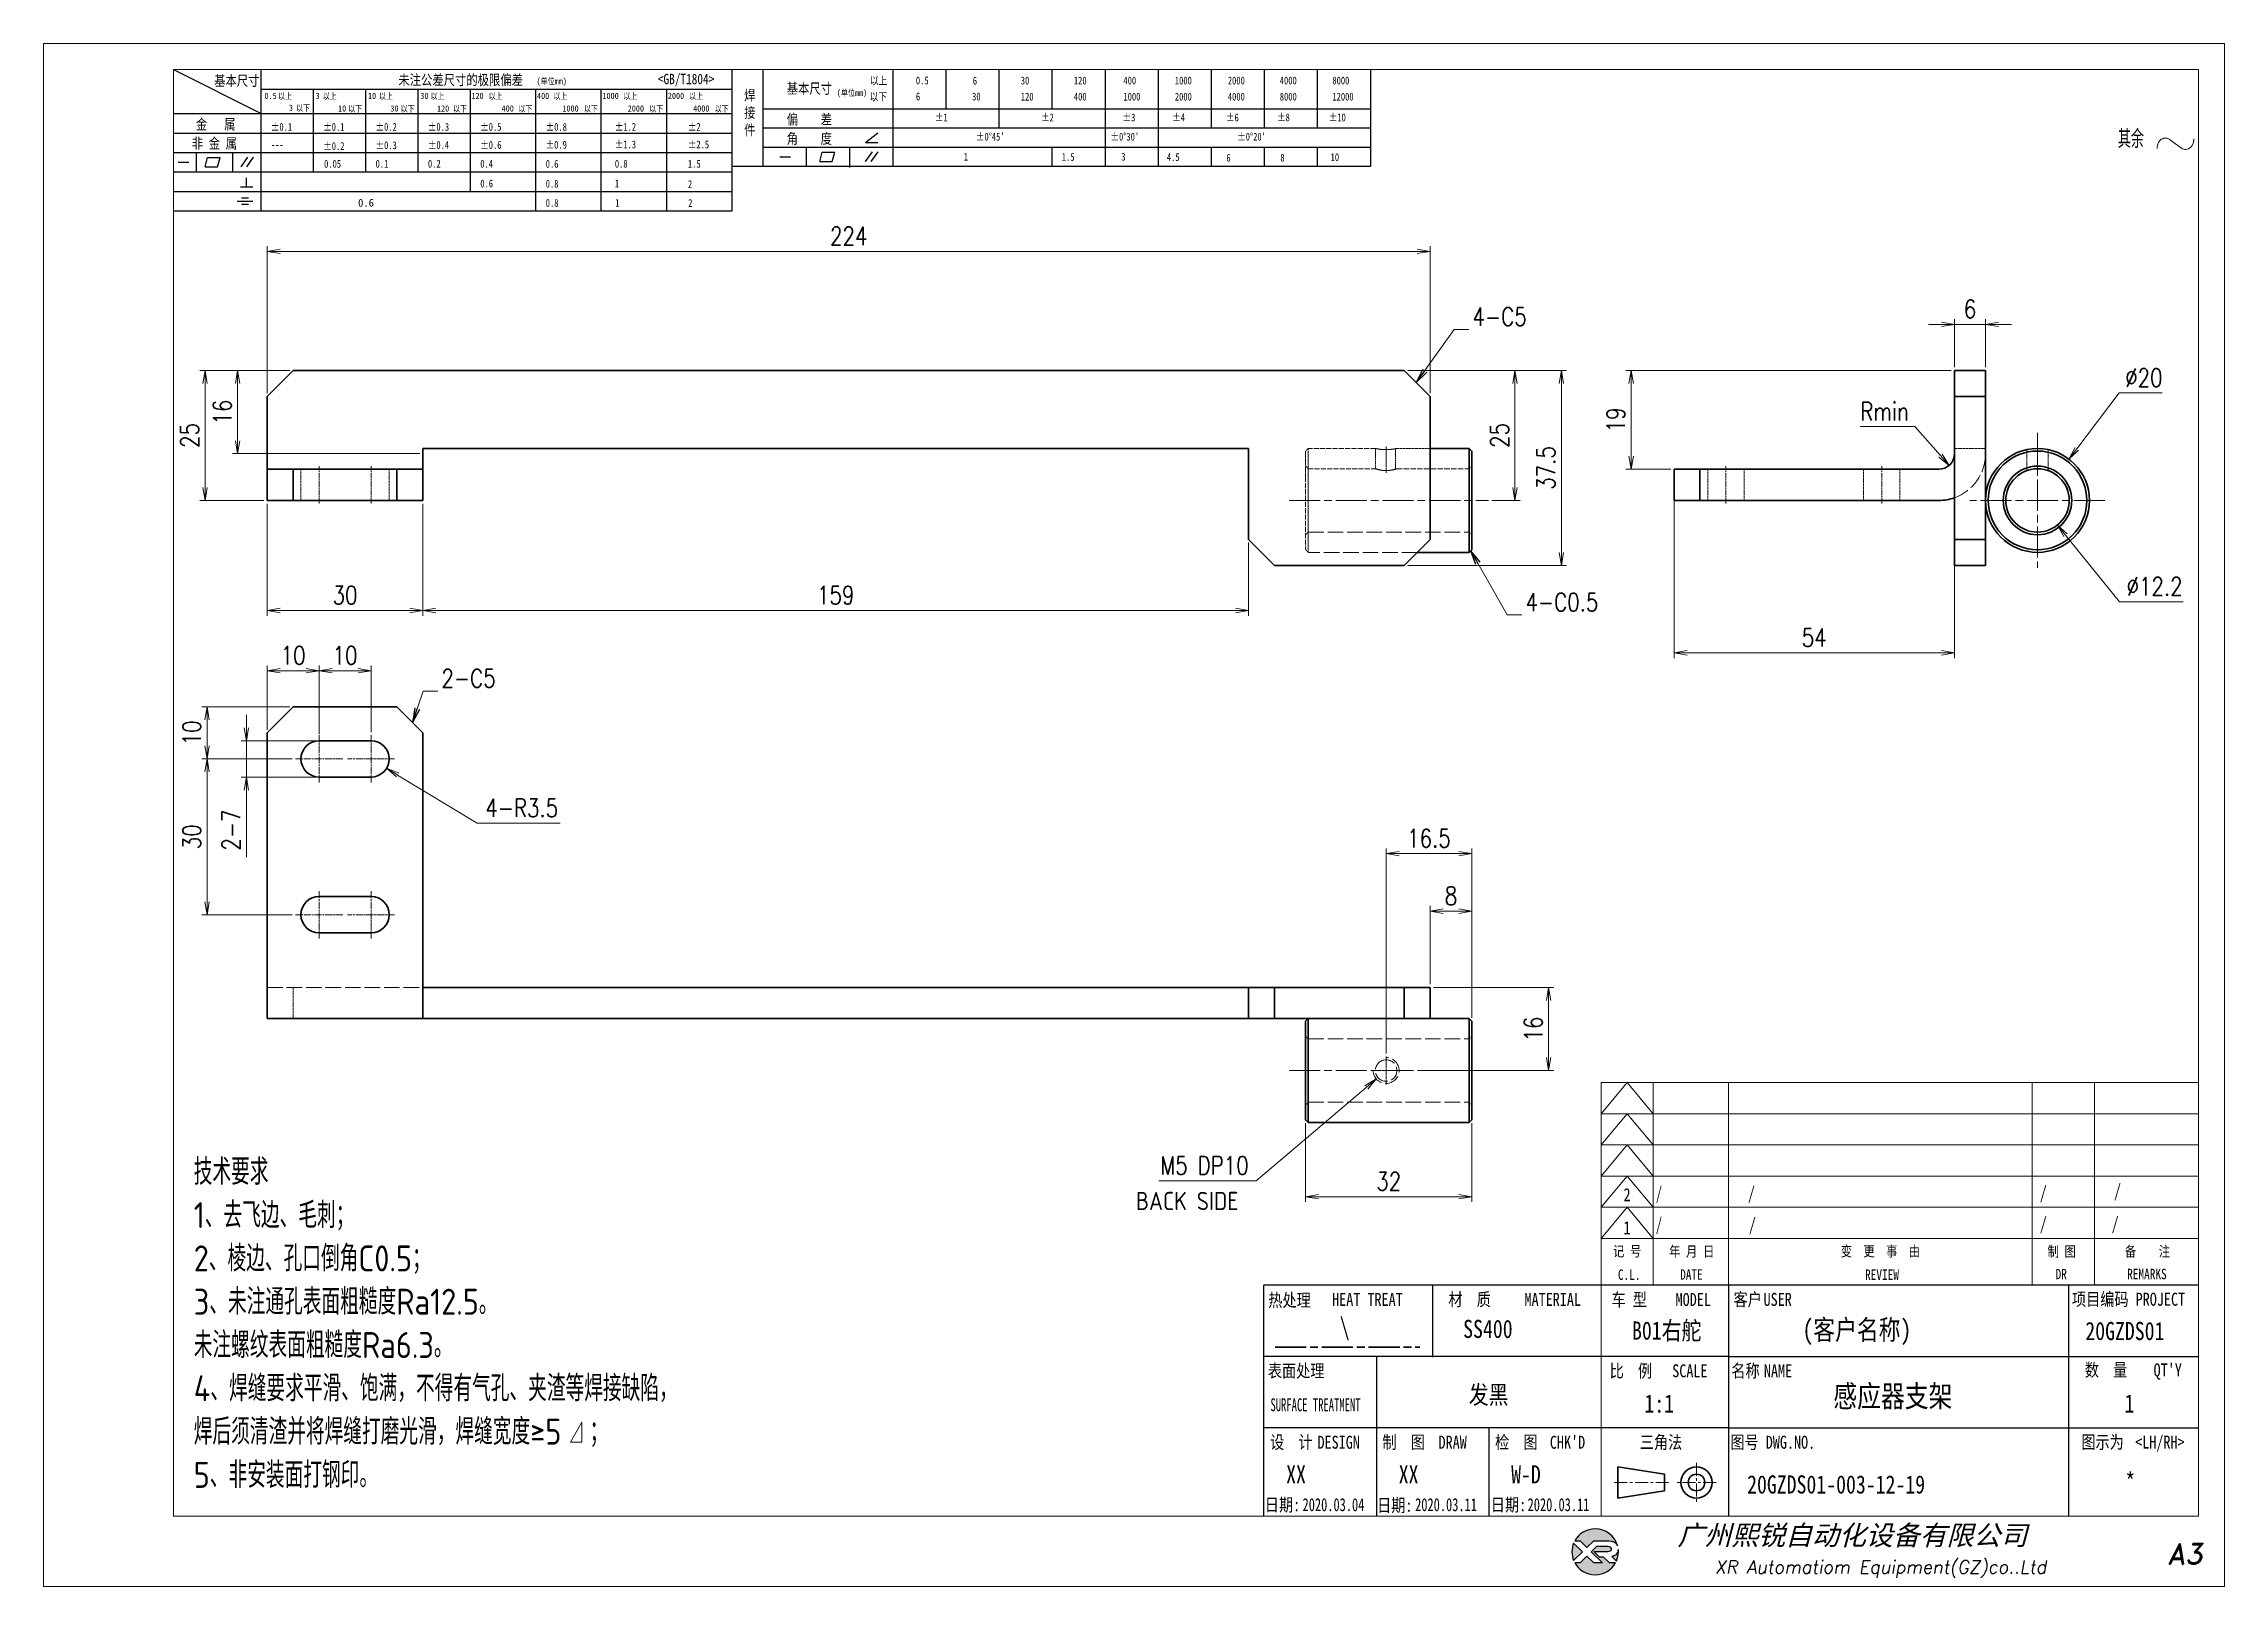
# Model space of a CAD drawing. Header units: inches. Extents: x 269 to 10986, y 1043 to 4337.
# Drawn here: x 8312.4 to 8732.4, y 1711.2 to 2008.2 of the extents above; entities that cross this region are included whole.
import ezdxf
from ezdxf.enums import TextEntityAlignment as Align

# ---------------------------------------------------------------- set-up
doc = ezdxf.new("R2010")
doc.units = ezdxf.units.IN
doc.header["$MEASUREMENT"] = 0
for name, pattern in [('AM_ISO02W050x2', [3.75, 3, -0.75]), ('AM_ISO08W050x2', [9, 6, -0.75, 1.5, -0.75]), ('CENTER', [2, 1.25, -0.25, 0.25, -0.25]), ('DOT2', [0.125, 0, -0.125])]:
    doc.linetypes.add(name, pattern=pattern)
for name, color, linetype in [('DIM', 3, 'Continuous'), ('layer 1', 7, 'Continuous'), ('图\\M+19E79\\M+195B6\\M+18E9A', 7, 'Continuous'), ('图号', 7, 'Continuous'), ('图名', 7, 'Continuous'), ('数量', 7, 'Continuous'), ('材质', 7, 'Continuous'), ('表面处理', 7, 'Continuous'), ('车型', 7, 'Continuous')]:
    doc.layers.add(name, color=color, linetype=linetype)
for name, color, linetype, lineweight in [('中心线', 2, 'AM_ISO08W050x2', 18), ('图框', 7, 'Continuous', 18), ('标注线', 3, 'Continuous', 18), ('热处理', 7, 'Continuous', 20), ('粗实线', 7, 'Continuous', 35), ('粗点划线', 6, 'AM_ISO08W050x2', 35), ('虚线', 1, 'AM_ISO02W050x2', 18)]:
    doc.layers.add(name, color=color, linetype=linetype, lineweight=lineweight)
doc.layers.add('打印', color=7, linetype='Continuous', lineweight=15, plot=False)
doc.layers.add('打印-禁用', color=7, linetype='Continuous', lineweight=15, plot=False)
doc.styles.add('DIM', font='romans.shx', dxfattribs={"width": 0.8, "bigfont": 'bigfont.shx'})
doc.styles.add('STYLE1', font='')
doc.styles.add('国标', font='simfang.ttf', dxfattribs={"width": 0.8})
doc.styles.add('宋体', font='')
doc.styles.add('机械长仿宋', font='gbenor.shx', dxfattribs={"height": 1, "bigfont": 'gbcbig.shx'})
doc.styles.add('标题\\M+18E9A', font='romand.shx', dxfattribs={"oblique": 10, "bigfont": 'bigfont.shx'})
doc.styles.get('STYLE1').set_extended_font_data('SimSun')
doc.styles.get('宋体').set_extended_font_data('SimSun')
doc.dimstyles.new('XR 1-1', dxfattribs={"dimtxt": 3.5, "dimasz": 2.5, "dimexe": 1, "dimexo": 0.625, "dimgap": 1.2, "dimtad": 1, "dimtoh": 1, "dimdsep": 46, "dimtxsty": 'DIM', "dimblk": 'OPEN', "dimcen": 0, "dimclrd": 8, "dimclre": 8, "dimclrt": 2, "dimazin": 2, "dimtfac": 0.5, "dimtmove": 0, "dimatfit": 3, "dimldrblk": 'OPEN', "dimfxl": 0, "dimtolj": 2, "dimlwd": 18, "dimlwe": 18, "dimarcsym": 0})
doc.dimstyles.new('XR 1-1$0', dxfattribs={"dimtxt": 3.5, "dimasz": 2.5, "dimexe": 1, "dimexo": 0.625, "dimgap": 1.2, "dimtad": 1, "dimzin": 9, "dimdsep": 46, "dimtxsty": 'DIM', "dimblk": 'OPEN', "dimcen": 0, "dimclrd": 8, "dimclre": 8, "dimclrt": 2, "dimazin": 2, "dimtfac": 0.5, "dimtmove": 0, "dimatfit": 3, "dimldrblk": 'OPEN', "dimfxl": 0, "dimtolj": 2, "dimlwd": 18, "dimlwe": 18, "dimarcsym": 0})
doc.dimstyles.new('XR 1-1$3', dxfattribs={"dimtxt": 3.5, "dimasz": 2.5, "dimexe": 1, "dimexo": 0.625, "dimgap": 1.2, "dimtad": 1, "dimtoh": 1, "dimdsep": 46, "dimtxsty": 'DIM', "dimblk": 'OPEN', "dimcen": 0, "dimclrd": 8, "dimclre": 8, "dimclrt": 2, "dimazin": 2, "dimtfac": 0.5, "dimtofl": 0, "dimtmove": 0, "dimatfit": 3, "dimldrblk": 'OPEN', "dimfxl": 0, "dimtolj": 2, "dimlwd": 18, "dimlwe": 18, "dimarcsym": 0})
doc.dimstyles.new('XR 1-1$4', dxfattribs={"dimtxt": 3.5, "dimasz": 2.5, "dimexe": 1, "dimexo": 0.625, "dimgap": 1.2, "dimtad": 1, "dimtoh": 1, "dimdsep": 46, "dimtxsty": 'DIM', "dimblk": 'OPEN', "dimcen": 0, "dimclrd": 8, "dimclre": 8, "dimclrt": 2, "dimazin": 2, "dimtfac": 0.5, "dimtofl": 0, "dimtmove": 0, "dimatfit": 3, "dimldrblk": 'OPEN', "dimfxl": 0, "dimtolj": 2, "dimlwd": 18, "dimlwe": 18, "dimarcsym": 0})

msp = doc.modelspace()

# ---------------------------------------------------------------- texts
at = {"layer": '图\\M+19E79\\M+195B6\\M+18E9A', "color": 3, "style": '国标'}
for s, height, width, p in [('2', 2.5, 0.8, (8616.643, 1785.392)), ('/', 2.5, 0.705904, (8622.875, 1785.708)), ('/', 2.5, 0.8, (8640.61, 1785.708)), ('/', 2.5, 0.8, (8696.816, 1785.807)), ('/', 2.5, 0.8, (8711.11, 1786.178)), ('1', 2.5, 0.8, (8616.632, 1779.032)), ('/', 2.5, 0.705904, (8622.875, 1779.708)), ('/', 2.5, 0.8, (8640.782, 1779.624)), ('/', 2.5, 0.8, (8696.816, 1779.807)), ('/', 2.5, 0.8, (8710.647, 1779.818)), ('    (客户名称)', 3.85, 0.8, (8642.71, 1758.717)), ('20GZDS01', 3.5, 0.8, (8705.582, 1758.646)), ('1:1', 3.5, 0.8, (8620.666, 1744.669)), ('XX', 3.5, 0.8, (8551.663, 1731.053)), ('XX', 3.5, 0.8, (8573.343, 1731.053)), ('W-D', 3.5, 0.8, (8595.003, 1731.053)), ('2020.03.04', 2.5, 0.7, (8554.828, 1725.716)), ('2020.03.11', 2.5, 0.7, (8576.508, 1725.716)), ('2020.03.11', 2.5, 0.7, (8598.168, 1725.716))]:
    msp.add_text(s, height=height, dxfattribs=dict(at, width=width)).set_placement(p)
at = {"layer": '图\\M+19E79\\M+195B6\\M+18E9A', "color": 3, "style": '国标', "width": 0.8}
msp.add_text('*', height=3.5, dxfattribs=at).set_placement((8714.237, 1729.653), align=Align.CENTER)
at = {"layer": '图号', "color": 3, "style": '国标', "width": 0.8}
msp.add_text('20GZDS01-003-12-19', height=3.5, dxfattribs=at).set_placement((8640.445, 1729.11))
at = {"layer": '图名', "color": 3, "style": '国标', "width": 0.8}
msp.add_text('感应器支架', height=4.2, dxfattribs=at).set_placement((8668.517, 1745.75), align=Align.CENTER)
at = {"layer": '数量', "color": 3, "style": '国标', "width": 0.8}
msp.add_text('1', height=3.5, dxfattribs=at).set_placement((8714.083, 1744.685), align=Align.CENTER)
at = {"layer": '材质', "color": 3, "style": '国标', "width": 0.8}
msp.add_text('SS400', height=3.5, dxfattribs=at).set_placement((8590.523, 1759.056), align=Align.CENTER)
at = {"layer": '标注线', "color": 2, "char_height": 3.5, "attachment_point": 7, "style": 'DIM'}
for s, insert in [('\\A2;{\\Fromans,bigfont|c134;4-}C5', (8587.555, 1953.916)), ('\\A2;{\\Fromans,bigfont|c134;4-}C0.5', (8597.76, 1898.96)), ('\\A2;{\\Fromans,bigfont|c134;2-}C5', (8388.985, 1884.304))]:
    msp.add_mtext(s, dxfattribs=dict(at, insert=insert))
at = {"layer": '标注线', "color": 2, "insert": (8341.278, 1730.167), "char_height": 5, "width": 114.82461, "attachment_point": 7, "style": '机械长仿宋'}
msp.add_mtext('\\A2;技术要求\\P1、去飞边、毛刺；\\P2、棱边、孔口倒角C0.5；\\P3、未注通孔表面粗糙度Ra12.5。\\P未注螺纹表面粗糙度Ra6.3。\\P{\\A0;4、}焊缝要求平滑、饱满，不得有气孔、夹渣等焊接缺陷，\\P焊后须清渣并将焊缝打磨光滑，焊缝宽度≥5  ；\\P{\\A0;5、非安装面打钢印。}', dxfattribs=at)
at = {"layer": '标注线', "insert": (8522.72, 1787.182), "char_height": 3.5, "width": 30.71444, "attachment_point": 1, "style": '宋体'}
msp.add_mtext('{\\Fdim|c134;\\C2;BACK SIDE}', dxfattribs=at)
at = {"layer": '热处理', "color": 3, "style": '国标', "width": 0.8}
msp.add_text('\\', height=3.5, dxfattribs=at).set_placement((8562.945, 1759.433), align=Align.CENTER)
at = {"layer": '表面处理', "color": 3, "style": '国标', "width": 0.8}
msp.add_text('发黑', height=3.5, dxfattribs=at).set_placement((8590.665, 1746.379), align=Align.CENTER)
at = {"layer": '车型', "color": 3, "style": '国标', "width": 0.8}
msp.add_text('  B01右舵', height=3.5, dxfattribs=at).set_placement((8614.47, 1758.732))

# ---------------------------------------------------------------- blocks, each defined once
blk = doc.blocks.new('XR')
at = {"true_color": 0xfc8000}
h = blk.add_hatch(color=30, dxfattribs=at)
h.set_gradient(color1=(252, 128, 0), rotation=240, one_color=1, tint=1, name='INVCURVED')
edge = h.paths.add_edge_path()
edge.add_spline(control_points=[(-434.18, -5928.47), (-433.9, -5928.74), (-433.63, -5929.01), (-433.63, -5929.01), (-433.63, -5929.01), (-433.63, -5929.01), (-433.36, -5928.74), (-433.09, -5928.47)], knot_values=[0.5625, 0.5625, 0.5625, 0.5625, 0.625, 0.625, 0.625, 0.625, 0.6875, 0.6875, 0.6875, 0.6875], degree=3, periodic=0)
edge.add_spline(control_points=[(-433.09, -5928.47), (-432.82, -5928.2), (-432.54, -5927.93), (-432.54, -5927.93), (-432.54, -5927.93), (-432.54, -5927.93), (-432.04, -5927.93), (-431.53, -5927.93)], knot_values=[0.4375, 0.4375, 0.4375, 0.4375, 0.5, 0.5, 0.5, 0.5, 0.5625, 0.5625, 0.5625, 0.5625], degree=3, periodic=0)
edge.add_spline(control_points=[(-431.53, -5927.93), (-431.03, -5927.93), (-430.52, -5927.93), (-430.52, -5927.93), (-430.52, -5927.93), (-430, -5927.93), (-429.43, -5927.96), (-429.01, -5928.33)], knot_values=[0.25, 0.25, 0.25, 0.25, 0.3125, 0.3125, 0.3125, 0.3125, 0.4375, 0.4375, 0.4375, 0.4375], degree=3, periodic=0)
edge.add_spline(control_points=[(-429.01, -5928.33), (-428.88, -5928.44), (-428.78, -5928.59), (-428.71, -5928.75)], knot_values=[0.125, 0.125, 0.125, 0.125, 0.25, 0.25, 0.25, 0.25], degree=3, periodic=0)
edge.add_spline(control_points=[(-428.71, -5928.75), (-429.13, -5927.18), (-430.58, -5926.02), (-432.31, -5926.02)], knot_values=[0, 0, 0, 0, 0.125, 0.125, 0.125, 0.125], degree=3, periodic=0)
edge.add_spline(control_points=[(-432.31, -5926.02), (-433.72, -5926.02), (-434.94, -5926.79), (-435.58, -5927.93)], knot_values=[0.875, 0.875, 0.875, 0.875, 1, 1, 1, 1], degree=3, periodic=0)
edge.add_spline(control_points=[(-435.58, -5927.93), (-435.58, -5927.93), (-434.72, -5927.93), (-434.72, -5927.93), (-434.72, -5927.93), (-434.72, -5927.93), (-434.45, -5928.2), (-434.18, -5928.47)], knot_values=[0.6875, 0.6875, 0.6875, 0.6875, 0.8125, 0.8125, 0.8125, 0.8125, 0.875, 0.875, 0.875, 0.875], degree=3, periodic=0)
edge = h.paths.add_edge_path()
edge.add_spline(control_points=[(-434.79, -5929.26), (-435.04, -5929.02), (-435.34, -5928.72), (-435.54, -5928.53)], knot_values=[0.562504, 0.562504, 0.562504, 0.562504, 0.656252, 0.656252, 0.656252, 0.656252], degree=3, periodic=0)
edge.add_spline(control_points=[(-435.54, -5928.53), (-435.67, -5928.4), (-435.76, -5928.31), (-435.76, -5928.31), (-435.76, -5928.31), (-435.94, -5928.74), (-436.03, -5929.21), (-436.03, -5929.71)], knot_values=[0.25, 0.25, 0.25, 0.25, 0.312504, 0.312504, 0.312504, 0.312504, 0.562504, 0.562504, 0.562504, 0.562504], degree=3, periodic=0)
edge.add_spline(control_points=[(-436.03, -5929.71), (-436.03, -5930.2), (-435.94, -5930.67), (-435.76, -5931.1), (-435.76, -5931.1), (-435.4, -5930.75), (-435.05, -5930.4)], knot_values=[0.874998, 0.874998, 0.874998, 0.874998, 1.124998, 1.124998, 1.124998, 1.25, 1.25, 1.25, 1.25], degree=3, periodic=0)
edge.add_spline(control_points=[(-435.05, -5930.4), (-434.7, -5930.05), (-434.34, -5929.71), (-434.34, -5929.71), (-434.34, -5929.71), (-434.34, -5929.71), (-434.34, -5929.71), (-434.34, -5929.71)], knot_values=[0.749878, 0.749878, 0.749878, 0.749878, 0.874875, 0.874875, 0.874875, 0.874875, 0.874998, 0.874998, 0.874998, 0.874998], degree=3, periodic=0)
edge.add_spline(control_points=[(-434.34, -5929.71), (-434.34, -5929.71), (-434.34, -5929.71), (-434.34, -5929.71)], knot_values=[0.749634, 0.749634, 0.749634, 0.749634, 0.749817, 0.749817, 0.749817, 0.749817], degree=3, periodic=0)
edge.add_spline(control_points=[(-434.35, -5929.7), (-434.35, -5929.7), (-434.35, -5929.7), (-434.35, -5929.7)], knot_values=[0.738281, 0.738281, 0.738281, 0.738281, 0.742188, 0.742188, 0.742188, 0.742188], degree=3, periodic=0)
edge.add_spline(control_points=[(-434.35, -5929.7), (-434.36, -5929.69), (-434.37, -5929.68), (-434.38, -5929.67)], knot_values=[0.726563, 0.726563, 0.726563, 0.726563, 0.738281, 0.738281, 0.738281, 0.738281], degree=3, periodic=0)
edge.add_spline(control_points=[(-434.38, -5929.67), (-434.38, -5929.66), (-434.39, -5929.65), (-434.4, -5929.65)], knot_values=[0.718751, 0.718751, 0.718751, 0.718751, 0.726563, 0.726563, 0.726563, 0.726563], degree=3, periodic=0)
edge.add_spline(control_points=[(-434.4, -5929.65), (-434.42, -5929.63), (-434.45, -5929.6), (-434.47, -5929.58)], knot_values=[0.703126, 0.703126, 0.703126, 0.703126, 0.718751, 0.718751, 0.718751, 0.718751], degree=3, periodic=0)
edge.add_spline(control_points=[(-434.47, -5929.58), (-434.5, -5929.55), (-434.53, -5929.52), (-434.56, -5929.49)], knot_values=[0.687501, 0.687501, 0.687501, 0.687501, 0.703126, 0.703126, 0.703126, 0.703126], degree=3, periodic=0)
edge.add_spline(control_points=[(-434.56, -5929.49), (-434.63, -5929.42), (-434.71, -5929.35), (-434.79, -5929.26)], knot_values=[0.656252, 0.656252, 0.656252, 0.656252, 0.687501, 0.687501, 0.687501, 0.687501], degree=3, periodic=0)
at = {"true_color": 0x0348ff}
h = blk.add_hatch(color=160, dxfattribs=at)
h.set_gradient(color1=(3, 72, 255), color2=(0, 41, 153), one_color=1, tint=0.3, name='HEMISPHERICAL')
edge = h.paths.add_edge_path()
edge.add_spline(control_points=[(-432.54, -5929.67), (-432.26, -5929.95), (-431.94, -5930.23), (-431.66, -5930.51), (-431.66, -5930.51), (-431.66, -5930.51), (-431.66, -5930.51), (-431.66, -5930.51)], knot_values=[0.736842, 0.736842, 0.736842, 0.736842, 0.789474, 0.789474, 0.789474, 0.789474, 0.802633, 0.802633, 0.802633, 0.802633], degree=3, periodic=0)
edge.add_spline(control_points=[(-431.66, -5930.51), (-431.65, -5930.51), (-431.65, -5930.52), (-431.65, -5930.52)], knot_values=[0.802633, 0.802633, 0.802633, 0.802633, 0.815791, 0.815791, 0.815791, 0.815791], degree=3, periodic=0)
edge.add_spline(control_points=[(-431.65, -5930.52), (-431.64, -5930.53), (-431.64, -5930.53), (-431.64, -5930.53)], knot_values=[0.815791, 0.815791, 0.815791, 0.815791, 0.82237, 0.82237, 0.82237, 0.82237], degree=3, periodic=0)
edge.add_spline(control_points=[(-431.64, -5930.53), (-431.64, -5930.53), (-431.64, -5930.53), (-431.63, -5930.54)], knot_values=[0.82237, 0.82237, 0.82237, 0.82237, 0.828949, 0.828949, 0.828949, 0.828949], degree=3, periodic=0)
edge.add_spline(control_points=[(-431.63, -5930.54), (-431.63, -5930.54), (-431.63, -5930.54), (-431.63, -5930.54), (-431.63, -5930.54), (-431.63, -5930.54), (-431.59, -5930.54), (-431.52, -5930.54)], knot_values=[0.841901, 0.841901, 0.841901, 0.841901, 0.842105, 0.842105, 0.842105, 0.842105, 0.855264, 0.855264, 0.855264, 0.855264], degree=3, periodic=0)
edge.add_spline(control_points=[(-431.52, -5930.54), (-431.46, -5930.54), (-431.38, -5930.54), (-431.3, -5930.54)], knot_values=[0.855264, 0.855264, 0.855264, 0.855264, 0.868422, 0.868422, 0.868422, 0.868422], degree=3, periodic=0)
edge.add_spline(control_points=[(-431.3, -5930.54), (-431.26, -5930.54), (-431.22, -5930.54), (-431.18, -5930.54)], knot_values=[0.868422, 0.868422, 0.868422, 0.868422, 0.875, 0.875, 0.875, 0.875], degree=3, periodic=0)
edge.add_spline(control_points=[(-431.18, -5930.54), (-431.14, -5930.54), (-431.1, -5930.54), (-431.07, -5930.54)], knot_values=[0.875, 0.875, 0.875, 0.875, 0.881579, 0.881579, 0.881579, 0.881579], degree=3, periodic=0)
edge.add_spline(control_points=[(-431.07, -5930.54), (-431.05, -5930.54), (-431.04, -5930.54), (-431.03, -5930.54)], knot_values=[0.881579, 0.881579, 0.881579, 0.881579, 0.884869, 0.884869, 0.884869, 0.884869], degree=3, periodic=0)
edge.add_spline(control_points=[(-431.03, -5930.54), (-431.02, -5930.54), (-431, -5930.54), (-431, -5930.54)], knot_values=[0.884869, 0.884869, 0.884869, 0.884869, 0.888158, 0.888158, 0.888158, 0.888158], degree=3, periodic=0)
edge.add_spline(control_points=[(-431, -5930.54), (-430.99, -5930.54), (-430.99, -5930.54), (-430.98, -5930.54)], knot_values=[0.888158, 0.888158, 0.888158, 0.888158, 0.889803, 0.889803, 0.889803, 0.889803], degree=3, periodic=0)
edge.add_spline(control_points=[(-430.98, -5930.54), (-430.98, -5930.54), (-430.98, -5930.54), (-430.97, -5930.54)], knot_values=[0.889803, 0.889803, 0.889803, 0.889803, 0.891447, 0.891447, 0.891447, 0.891447], degree=3, periodic=0)
edge.add_spline(control_points=[(-430.97, -5930.54), (-430.97, -5930.54), (-430.97, -5930.54), (-430.97, -5930.54)], knot_values=[0.891447, 0.891447, 0.891447, 0.891447, 0.89227, 0.89227, 0.89227, 0.89227], degree=3, periodic=0)
edge.add_spline(control_points=[(-430.97, -5930.54), (-430.97, -5930.54), (-430.97, -5930.54), (-430.97, -5930.54)], knot_values=[0.89227, 0.89227, 0.89227, 0.89227, 0.893092, 0.893092, 0.893092, 0.893092], degree=3, periodic=0)
edge.add_spline(control_points=[(-430.97, -5930.54), (-430.97, -5930.54), (-430.97, -5930.54), (-430.97, -5930.54)], knot_values=[0.893092, 0.893092, 0.893092, 0.893092, 0.893503, 0.893503, 0.893503, 0.893503], degree=3, periodic=0)
edge.add_spline(control_points=[(-430.97, -5930.54), (-430.97, -5930.54), (-430.97, -5930.54), (-430.97, -5930.54)], knot_values=[0.893503, 0.893503, 0.893503, 0.893503, 0.893914, 0.893914, 0.893914, 0.893914], degree=3, periodic=0)
edge.add_spline(control_points=[(-430.97, -5930.54), (-430.97, -5930.54), (-430.97, -5930.54), (-430.97, -5930.54)], knot_values=[0.893914, 0.893914, 0.893914, 0.893914, 0.89412, 0.89412, 0.89412, 0.89412], degree=3, periodic=0)
edge.add_spline(control_points=[(-430.97, -5930.54), (-430.97, -5930.54), (-430.97, -5930.54), (-430.97, -5930.54)], knot_values=[0.89412, 0.89412, 0.89412, 0.89412, 0.894326, 0.894326, 0.894326, 0.894326], degree=3, periodic=0)
edge.add_spline(control_points=[(-430.97, -5930.54), (-430.97, -5930.54), (-430.97, -5930.54), (-430.97, -5930.54)], knot_values=[0.894428, 0.894428, 0.894428, 0.894428, 0.894531, 0.894531, 0.894531, 0.894531], degree=3, periodic=0)
edge.add_spline(control_points=[(-430.97, -5930.54), (-430.97, -5930.54), (-430.97, -5930.54), (-430.97, -5930.54)], knot_values=[0.894531, 0.894531, 0.894531, 0.894531, 0.894583, 0.894583, 0.894583, 0.894583], degree=3, periodic=0)
edge.add_spline(control_points=[(-430.97, -5930.54), (-430.97, -5930.54), (-430.97, -5930.54), (-430.97, -5930.54), (-430.97, -5930.54), (-430.97, -5930.54), (-430.73, -5930.78), (-430.49, -5931.01)], knot_values=[0.894685, 0.894685, 0.894685, 0.894685, 0.894737, 0.894737, 0.894737, 0.894737, 0.921052, 0.921052, 0.921052, 0.921052], degree=3, periodic=0)
edge.add_spline(control_points=[(-430.49, -5931.01), (-430.26, -5931.24), (-430.02, -5931.48), (-430.02, -5931.48)], knot_values=[0.921052, 0.921052, 0.921052, 0.921052, 0.947368, 0.947368, 0.947368, 0.947368], degree=3, periodic=0)
edge.add_spline(control_points=[(-430.02, -5931.48), (-430.02, -5931.48), (-430.02, -5931.48), (-430.02, -5931.48)], knot_values=[0.947522, 0.947522, 0.947522, 0.947522, 0.947573, 0.947573, 0.947573, 0.947573], degree=3, periodic=0)
edge.add_spline(control_points=[(-430.02, -5931.48), (-430.02, -5931.48), (-430.02, -5931.48), (-430.02, -5931.48)], knot_values=[0.947573, 0.947573, 0.947573, 0.947573, 0.947676, 0.947676, 0.947676, 0.947676], degree=3, periodic=0)
edge.add_spline(control_points=[(-430.02, -5931.48), (-430.02, -5931.48), (-430.02, -5931.48), (-430.02, -5931.48)], knot_values=[0.947676, 0.947676, 0.947676, 0.947676, 0.947779, 0.947779, 0.947779, 0.947779], degree=3, periodic=0)
edge.add_spline(control_points=[(-430.02, -5931.48), (-430.02, -5931.48), (-430.02, -5931.48), (-430.02, -5931.48)], knot_values=[0.947779, 0.947779, 0.947779, 0.947779, 0.947984, 0.947984, 0.947984, 0.947984], degree=3, periodic=0)
edge.add_spline(control_points=[(-430.02, -5931.48), (-430.02, -5931.48), (-430.02, -5931.48), (-430.02, -5931.48)], knot_values=[0.947984, 0.947984, 0.947984, 0.947984, 0.94819, 0.94819, 0.94819, 0.94819], degree=3, periodic=0)
edge.add_spline(control_points=[(-430.02, -5931.48), (-430.02, -5931.48), (-430.02, -5931.48), (-430.02, -5931.48)], knot_values=[0.94819, 0.94819, 0.94819, 0.94819, 0.948601, 0.948601, 0.948601, 0.948601], degree=3, periodic=0)
edge.add_spline(control_points=[(-430.02, -5931.48), (-430.02, -5931.48), (-430.02, -5931.48), (-430.02, -5931.48)], knot_values=[0.948601, 0.948601, 0.948601, 0.948601, 0.949012, 0.949012, 0.949012, 0.949012], degree=3, periodic=0)
edge.add_spline(control_points=[(-430.02, -5931.48), (-430.02, -5931.48), (-430.01, -5931.48), (-430.01, -5931.48)], knot_values=[0.949012, 0.949012, 0.949012, 0.949012, 0.949834, 0.949834, 0.949834, 0.949834], degree=3, periodic=0)
edge.add_spline(control_points=[(-430.01, -5931.48), (-430.01, -5931.48), (-430.01, -5931.48), (-430.01, -5931.48)], knot_values=[0.949834, 0.949834, 0.949834, 0.949834, 0.950657, 0.950657, 0.950657, 0.950657], degree=3, periodic=0)
edge.add_spline(control_points=[(-430.01, -5931.48), (-430.01, -5931.48), (-430, -5931.48), (-430, -5931.48)], knot_values=[0.950657, 0.950657, 0.950657, 0.950657, 0.952301, 0.952301, 0.952301, 0.952301], degree=3, periodic=0)
edge.add_spline(control_points=[(-430, -5931.48), (-429.99, -5931.48), (-429.98, -5931.48), (-429.98, -5931.48)], knot_values=[0.952301, 0.952301, 0.952301, 0.952301, 0.953946, 0.953946, 0.953946, 0.953946], degree=3, periodic=0)
edge.add_spline(control_points=[(-429.98, -5931.48), (-429.96, -5931.48), (-429.95, -5931.48), (-429.93, -5931.48)], knot_values=[0.953946, 0.953946, 0.953946, 0.953946, 0.957236, 0.957236, 0.957236, 0.957236], degree=3, periodic=0)
edge.add_spline(control_points=[(-429.93, -5931.48), (-429.91, -5931.48), (-429.89, -5931.48), (-429.87, -5931.48)], knot_values=[0.957236, 0.957236, 0.957236, 0.957236, 0.960525, 0.960525, 0.960525, 0.960525], degree=3, periodic=0)
edge.add_spline(control_points=[(-429.87, -5931.48), (-429.82, -5931.48), (-429.77, -5931.48), (-429.71, -5931.48)], knot_values=[0.960525, 0.960525, 0.960525, 0.960525, 0.967104, 0.967104, 0.967104, 0.967104], degree=3, periodic=0)
edge.add_spline(control_points=[(-429.71, -5931.48), (-429.65, -5931.48), (-429.59, -5931.48), (-429.53, -5931.48)], knot_values=[0.967104, 0.967104, 0.967104, 0.967104, 0.973683, 0.973683, 0.973683, 0.973683], degree=3, periodic=0)
edge.add_spline(control_points=[(-429.53, -5931.48), (-429.41, -5931.48), (-429.29, -5931.48), (-429.19, -5931.48)], knot_values=[0.973683, 0.973683, 0.973683, 0.973683, 0.98684, 0.98684, 0.98684, 0.98684], degree=3, periodic=0)
edge.add_spline(control_points=[(-429.19, -5931.48), (-429.1, -5931.48), (-429.04, -5931.48), (-429.04, -5931.48), (-429.67, -5932.62), (-430.9, -5933.39), (-432.31, -5933.39)], knot_values=[0.98684, 0.98684, 0.98684, 0.98684, 1, 1, 1, 1.052632, 1.052632, 1.052632, 1.052632], degree=3, periodic=0)
edge.add_spline(control_points=[(-432.31, -5933.39), (-433.72, -5933.39), (-434.94, -5932.62), (-435.58, -5931.48), (-435.58, -5931.48), (-435.58, -5931.48), (-435.36, -5931.48), (-435.15, -5931.48)], knot_values=[0.052632, 0.052632, 0.052632, 0.052632, 0.105263, 0.105263, 0.105263, 0.105263, 0.131579, 0.131579, 0.131579, 0.131579], degree=3, periodic=0)
edge.add_spline(control_points=[(-435.15, -5931.48), (-434.93, -5931.48), (-434.72, -5931.48), (-434.72, -5931.48), (-434.72, -5931.48), (-434.72, -5931.48), (-434.45, -5931.21), (-434.18, -5930.94)], knot_values=[0.131579, 0.131579, 0.131579, 0.131579, 0.157895, 0.157895, 0.157895, 0.157895, 0.184211, 0.184211, 0.184211, 0.184211], degree=3, periodic=0)
edge.add_spline(control_points=[(-434.18, -5930.94), (-433.9, -5930.67), (-433.63, -5930.4), (-433.63, -5930.4), (-433.63, -5930.4), (-433.63, -5930.4), (-433.36, -5930.67), (-433.09, -5930.94)], knot_values=[0.184211, 0.184211, 0.184211, 0.184211, 0.210526, 0.210526, 0.210526, 0.210526, 0.236842, 0.236842, 0.236842, 0.236842], degree=3, periodic=0)
edge.add_spline(control_points=[(-433.09, -5930.94), (-432.82, -5931.21), (-432.54, -5931.48), (-432.54, -5931.48), (-432.54, -5931.48), (-432.54, -5931.48), (-432.19, -5931.48), (-431.83, -5931.48)], knot_values=[0.236842, 0.236842, 0.236842, 0.236842, 0.263158, 0.263158, 0.263158, 0.263158, 0.289474, 0.289474, 0.289474, 0.289474], degree=3, periodic=0)
edge.add_spline(control_points=[(-431.83, -5931.48), (-431.48, -5931.48), (-431.12, -5931.48), (-431.12, -5931.48), (-431.12, -5931.48), (-431.12, -5931.48), (-431.57, -5931.03), (-432.02, -5930.59)], knot_values=[0.289474, 0.289474, 0.289474, 0.289474, 0.315789, 0.315789, 0.315789, 0.315789, 0.342105, 0.342105, 0.342105, 0.342105], degree=3, periodic=0)
edge.add_spline(control_points=[(-432.02, -5930.59), (-432.47, -5930.15), (-432.92, -5929.71), (-432.92, -5929.71), (-432.92, -5929.71), (-432.92, -5929.71), (-432.71, -5929.5), (-432.5, -5929.29)], knot_values=[0.342105, 0.342105, 0.342105, 0.342105, 0.368421, 0.368421, 0.368421, 0.368421, 0.394737, 0.394737, 0.394737, 0.394737], degree=3, periodic=0)
edge.add_spline(control_points=[(-432.5, -5929.29), (-432.3, -5929.09), (-432.09, -5928.88), (-432.09, -5928.88)], knot_values=[0.394737, 0.394737, 0.394737, 0.394737, 0.421053, 0.421053, 0.421053, 0.421053], degree=3, periodic=0)
edge.add_spline(control_points=[(-432.09, -5928.88), (-432.09, -5928.88), (-432.06, -5928.86), (-432.06, -5928.86)], knot_values=[0.421053, 0.421053, 0.421053, 0.421053, 0.473684, 0.473684, 0.473684, 0.473684], degree=3, periodic=0)
edge.add_spline(control_points=[(-432.06, -5928.86), (-432.06, -5928.86), (-432.06, -5928.86), (-432.06, -5928.86), (-432.06, -5928.86), (-432.06, -5928.86), (-430.4, -5928.86), (-430.26, -5928.86)], knot_values=[0.473684, 0.473684, 0.473684, 0.473684, 0.473684, 0.473684, 0.473684, 0.473684, 0.526316, 0.526316, 0.526316, 0.526316], degree=3, periodic=0)
edge.add_spline(control_points=[(-430.26, -5928.86), (-429.54, -5928.86), (-429.62, -5929.4), (-429.83, -5929.55)], knot_values=[0.526316, 0.526316, 0.526316, 0.526316, 0.578947, 0.578947, 0.578947, 0.578947], degree=3, periodic=0)
edge.add_spline(control_points=[(-429.83, -5929.55), (-429.94, -5929.62), (-430.08, -5929.65), (-430.26, -5929.65), (-430.26, -5929.65), (-430.26, -5929.65), (-430.48, -5929.65), (-430.71, -5929.66)], knot_values=[0.578947, 0.578947, 0.578947, 0.578947, 0.631579, 0.631579, 0.631579, 0.631579, 0.657895, 0.657895, 0.657895, 0.657895], degree=3, periodic=0)
edge.add_spline(control_points=[(-430.71, -5929.66), (-430.93, -5929.66), (-431.15, -5929.67), (-431.15, -5929.67), (-431.15, -5929.67), (-431.15, -5929.67), (-432.54, -5929.67), (-432.54, -5929.67)], knot_values=[0.657895, 0.657895, 0.657895, 0.657895, 0.684211, 0.684211, 0.684211, 0.684211, 0.736842, 0.736842, 0.736842, 0.736842], degree=3, periodic=0)
edge = h.paths.add_edge_path()
edge.add_spline(control_points=[(-428.6, -5929.32), (-428.61, -5929.67), (-428.76, -5930), (-429.06, -5930.22)], knot_values=[0.8, 0.8, 0.8, 0.8, 1, 1, 1, 1], degree=3, periodic=0)
edge.add_spline(control_points=[(-429.06, -5930.22), (-429.22, -5930.34), (-429.41, -5930.43), (-429.61, -5930.48)], knot_values=[0.6, 0.6, 0.6, 0.6, 0.8, 0.8, 0.8, 0.8], degree=3, periodic=0)
edge.add_spline(control_points=[(-429.61, -5930.48), (-429.61, -5930.48), (-428.9, -5931.19), (-428.9, -5931.19), (-428.9, -5931.19), (-428.69, -5930.73), (-428.58, -5930.23), (-428.58, -5929.71)], knot_values=[0.2, 0.2, 0.2, 0.2, 0.4, 0.4, 0.4, 0.4, 0.6, 0.6, 0.6, 0.6], degree=3, periodic=0)
edge.add_spline(control_points=[(-428.58, -5929.71), (-428.58, -5929.58), (-428.59, -5929.45), (-428.6, -5929.32)], knot_values=[0, 0, 0, 0, 0.2, 0.2, 0.2, 0.2], degree=3, periodic=0)
at = {"layer": 'layer 1', "color": 30}
for points, knots in [([(-435.76, -5931.1), (-435.94, -5930.67), (-436.03, -5930.2), (-436.03, -5929.71), (-436.03, -5929.71), (-436.03, -5929.21), (-435.94, -5928.74), (-435.76, -5928.31), (-435.76, -5928.31), (-435.76, -5928.31), (-434.34, -5929.71), (-434.34, -5929.71), (-434.34, -5929.71), (-434.34, -5929.71), (-435.76, -5931.1), (-435.76, -5931.1)], [0, 0, 0, 0, 0.25, 0.25, 0.25, 0.25, 0.5, 0.5, 0.5, 0.5, 0.75, 0.75, 0.75, 0.75, 1, 1, 1, 1]), ([(-432.31, -5926.02), (-430.58, -5926.02), (-429.13, -5927.18), (-428.71, -5928.75), (-428.71, -5928.75), (-428.78, -5928.59), (-428.88, -5928.44), (-429.01, -5928.33), (-429.01, -5928.33), (-429.43, -5927.96), (-430, -5927.93), (-430.52, -5927.93), (-430.52, -5927.93), (-430.52, -5927.93), (-432.54, -5927.93), (-432.54, -5927.93), (-432.54, -5927.93), (-432.54, -5927.93), (-433.63, -5929.01), (-433.63, -5929.01), (-433.63, -5929.01), (-433.63, -5929.01), (-434.72, -5927.93), (-434.72, -5927.93), (-434.72, -5927.93), (-434.72, -5927.93), (-435.58, -5927.93), (-435.58, -5927.93), (-435.58, -5927.93), (-434.94, -5926.79), (-433.72, -5926.02), (-432.31, -5926.02)], [0, 0, 0, 0, 0.125, 0.125, 0.125, 0.125, 0.25, 0.25, 0.25, 0.25, 0.375, 0.375, 0.375, 0.375, 0.5, 0.5, 0.5, 0.5, 0.625, 0.625, 0.625, 0.625, 0.75, 0.75, 0.75, 0.75, 0.875, 0.875, 0.875, 0.875, 1, 1, 1, 1])]:
    blk.add_open_spline(points, degree=3, knots=knots, dxfattribs=at)
at = {"layer": 'layer 1', "color": 154}
for points, knots in [([(-429.04, -5931.48), (-429.67, -5932.62), (-430.9, -5933.39), (-432.31, -5933.39), (-432.31, -5933.39), (-433.72, -5933.39), (-434.94, -5932.62), (-435.58, -5931.48), (-435.58, -5931.48), (-435.58, -5931.48), (-434.72, -5931.48), (-434.72, -5931.48), (-434.72, -5931.48), (-434.72, -5931.48), (-433.63, -5930.4), (-433.63, -5930.4), (-433.63, -5930.4), (-433.63, -5930.4), (-432.54, -5931.48), (-432.54, -5931.48), (-432.54, -5931.48), (-432.54, -5931.48), (-431.12, -5931.48), (-431.12, -5931.48), (-431.12, -5931.48), (-431.12, -5931.48), (-432.92, -5929.71), (-432.92, -5929.71), (-432.92, -5929.71), (-432.92, -5929.71), (-432.09, -5928.88), (-432.09, -5928.88), (-432.09, -5928.88), (-432.09, -5928.88), (-432.06, -5928.86), (-432.06, -5928.86), (-432.06, -5928.86), (-432.06, -5928.86), (-430.4, -5928.86), (-430.26, -5928.86), (-430.26, -5928.86), (-429.54, -5928.86), (-429.62, -5929.4), (-429.83, -5929.55), (-429.83, -5929.55), (-429.94, -5929.62), (-430.08, -5929.65), (-430.26, -5929.65), (-430.26, -5929.65), (-430.26, -5929.65), (-431.15, -5929.67), (-431.15, -5929.67), (-431.15, -5929.67), (-431.15, -5929.67), (-432.54, -5929.67), (-432.54, -5929.67), (-432.54, -5929.67), (-432.26, -5929.95), (-431.94, -5930.23), (-431.66, -5930.51), (-431.66, -5930.51), (-431.66, -5930.51), (-431.63, -5930.54), (-431.63, -5930.54), (-431.63, -5930.54), (-431.63, -5930.54), (-430.97, -5930.54), (-430.97, -5930.54), (-430.97, -5930.54), (-430.97, -5930.54), (-430.02, -5931.48), (-430.02, -5931.48), (-430.02, -5931.48), (-430.02, -5931.48), (-429.04, -5931.48), (-429.04, -5931.48)], [0, 0, 0, 0, 0.052632, 0.052632, 0.052632, 0.052632, 0.105263, 0.105263, 0.105263, 0.105263, 0.157895, 0.157895, 0.157895, 0.157895, 0.210526, 0.210526, 0.210526, 0.210526, 0.263158, 0.263158, 0.263158, 0.263158, 0.315789, 0.315789, 0.315789, 0.315789, 0.368421, 0.368421, 0.368421, 0.368421, 0.421053, 0.421053, 0.421053, 0.421053, 0.473684, 0.473684, 0.473684, 0.473684, 0.526316, 0.526316, 0.526316, 0.526316, 0.578947, 0.578947, 0.578947, 0.578947, 0.631579, 0.631579, 0.631579, 0.631579, 0.684211, 0.684211, 0.684211, 0.684211, 0.736842, 0.736842, 0.736842, 0.736842, 0.789474, 0.789474, 0.789474, 0.789474, 0.842105, 0.842105, 0.842105, 0.842105, 0.894737, 0.894737, 0.894737, 0.894737, 0.947368, 0.947368, 0.947368, 0.947368, 1, 1, 1, 1]), ([(-428.6, -5929.32), (-428.59, -5929.45), (-428.58, -5929.58), (-428.58, -5929.71), (-428.58, -5929.71), (-428.58, -5930.23), (-428.69, -5930.73), (-428.9, -5931.19), (-428.9, -5931.19), (-428.9, -5931.19), (-429.61, -5930.48), (-429.61, -5930.48), (-429.61, -5930.48), (-429.41, -5930.43), (-429.22, -5930.34), (-429.06, -5930.22), (-429.06, -5930.22), (-428.76, -5930), (-428.61, -5929.67), (-428.6, -5929.32)], [0, 0, 0, 0, 0.2, 0.2, 0.2, 0.2, 0.4, 0.4, 0.4, 0.4, 0.6, 0.6, 0.6, 0.6, 0.8, 0.8, 0.8, 0.8, 1, 1, 1, 1])]:
    blk.add_open_spline(points, degree=3, knots=knots, dxfattribs=at)
blk = doc.blocks.new('GZDEH零件A3图框V01版')
at = {"layer": '中心线', "color": 1, "linetype": 'CENTER', "lineweight": 5, "ltscale": 2}
for p, q in [((3175.82, -1822.66), (3175.82, -1830.26)), ((3170.49, -1826.46), (3159.89, -1826.46)), ((3179.62, -1826.46), (3172.02, -1826.46))]:
    blk.add_line(p, q, dxfattribs=at)
at = {"layer": '图\\M+19E79\\M+195B6\\M+18E9A', "color": 9}
for p, q in [((2882.49, -1554.46), (2899.37, -1562.92)), ((2899.37, -1581.67), (2899.37, -1554.46)), ((2990.09, -1581.67), (2990.09, -1554.46)), ((2996.09, -1573.08), (2996.09, -1554.46)), ((3021.09, -1561.98), (3021.09, -1554.46)), ((3031.31, -1561.98), (3031.31, -1554.46)), ((3041.53, -1561.98), (3041.53, -1554.46)), ((3051.75, -1561.98), (3051.75, -1554.46)), ((3061.98, -1561.98), (3061.98, -1554.46)), ((3072.2, -1561.98), (3072.2, -1554.46)), ((3082.42, -1561.98), (3082.42, -1554.46)), ((3092.64, -1561.98), (3092.64, -1554.46)), ((3102.86, -1561.98), (3102.86, -1554.46)), ((3113.09, -1573.08), (3113.09, -1554.46)), ((2899.37, -1558.24), (2990.09, -1558.24)), ((2909.45, -1574.17), (2909.45, -1558.24)), ((2919.53, -1574.17), (2919.53, -1558.24)), ((2929.61, -1574.17), (2929.61, -1558.24)), ((2939.69, -1577.92), (2939.69, -1558.24)), ((2952.29, -1581.67), (2952.29, -1558.24)), ((2964.89, -1581.67), (2964.89, -1558.24)), ((2977.49, -1581.67), (2977.49, -1558.24)), ((2996.09, -1561.98), (3113.09, -1561.98)), ((3021.09, -1573.08), (3021.09, -1561.98)), ((3041.53, -1565.68), (3041.53, -1561.98)), ((3061.98, -1573.08), (3061.98, -1561.98)), ((3072.2, -1573.08), (3072.2, -1561.98)), ((3082.42, -1565.68), (3082.42, -1561.98)), ((3092.64, -1565.68), (3092.64, -1561.98)), ((3102.86, -1565.68), (3102.86, -1561.98)), ((2882.49, -1562.92), (2990.09, -1562.92)), ((2996.09, -1565.68), (3113.09, -1565.68)), ((2882.49, -1566.67), (2990.09, -1566.67)), ((2882.49, -1570.42), (2990.09, -1570.42)), ((2886.92, -1574.12), (2886.92, -1570.42)), ((2893.91, -1574.12), (2893.91, -1570.42)), ((2996.09, -1569.38), (3113.09, -1569.38)), ((3004.42, -1573.08), (3004.42, -1569.38)), ((3006.97, -1572.12), (3007.45, -1570.33)), ((3007.45, -1570.33), (3009.86, -1570.33)), ((3009.39, -1572.12), (3009.86, -1570.33)), ((3012.75, -1573.08), (3012.75, -1569.38)), ((3015.75, -1568.51), (3018.15, -1566.66)), ((3015.75, -1568.51), (3018.15, -1568.51)), ((3015.81, -1572.12), (3017.15, -1570.26)), ((3016.89, -1572.12), (3018.23, -1570.26)), ((3051.75, -1573.08), (3051.75, -1569.38)), ((3082.42, -1573.08), (3082.42, -1569.48)), ((3092.64, -1573.08), (3092.64, -1569.38)), ((3102.86, -1573.08), (3102.86, -1569.38)), ((2882.49, -1574.17), (2990.09, -1574.17)), ((2883.43, -1572.27), (2885.49, -1572.27)), ((2888.59, -1573.16), (2889.07, -1571.37)), ((2888.59, -1573.16), (2891, -1573.16)), ((2889.07, -1571.37), (2891.48, -1571.37)), ((2891, -1573.16), (2891.48, -1571.37)), ((2895.52, -1573.16), (2896.85, -1571.3)), ((2896.6, -1573.16), (2897.94, -1571.3)), ((2990.09, -1573.08), (3113.09, -1573.08)), ((2999.26, -1571.23), (3001.32, -1571.23)), ((3006.97, -1572.12), (3009.39, -1572.12)), ((3012.75, -1573.33), (3012.75, -1573.08)), ((2882.49, -1577.92), (2990.09, -1577.92)), ((2895.42, -1577.05), (2897.81, -1577.05)), ((2895.57, -1579.17), (2896.92, -1579.17)), ((2896.58, -1577.05), (2896.58, -1575.28)), ((2882.49, -1581.67), (2990.09, -1581.67)), ((2894.79, -1579.77), (2897.77, -1579.77)), ((2895.57, -1580.37), (2896.93, -1580.37)), ((3272.49, -1788.46), (3092.49, -1788.46)), ((3124.99, -1788.46), (3124.99, -1802.35)), ((3181.99, -1788.46), (3181.99, -1832.96)), ((3247.49, -1788.46), (3247.49, -1832.96)), ((3181.99, -1802.21), (3092.49, -1802.21)), ((3114.17, -1802.21), (3114.17, -1815.96)), ((3181.99, -1802.21), (3272.49, -1802.21)), ((3181.99, -1815.96), (3092.49, -1815.96)), ((3114.17, -1815.96), (3114.17, -1832.96)), ((3114.17, -1815.96), (3114.17, -1832.96)), ((3135.83, -1815.96), (3135.83, -1832.96)), ((3135.83, -1815.96), (3135.83, -1832.96)), ((3181.99, -1815.96), (3272.49, -1815.96))]:
    blk.add_line(p, q, dxfattribs=at)
at = {"layer": '图\\M+19E79\\M+195B6\\M+18E9A', "color": 7}
blk.add_line((3272.49, -1788.46), (3092.49, -1788.46), dxfattribs=at)
at = {"layer": '图\\M+19E79\\M+195B6\\M+18E9A', "color": 9, "linetype": 'Continuous'}
blk.add_line((3092.49, -1832.96), (3092.49, -1788.46), dxfattribs=at)
at = {"layer": '图框', "linetype": 'Continuous'}
for p, q in [((2882.49, -1554.46), (2882.49, -1832.96)), ((3272.49, -1554.46), (2882.49, -1554.46)), ((3272.49, -1832.96), (3272.49, -1554.46)), ((3157.49, -1749.46), (3272.49, -1749.46)), ((3157.49, -1832.96), (3157.49, -1749.46)), ((2882.49, -1832.96), (3272.49, -1832.96))]:
    blk.add_line(p, q, dxfattribs=at)
at = {"layer": '图框', "color": 9}
for p, q in [((3157.49, -1755.46), (3162.49, -1749.46)), ((3162.49, -1749.46), (3167.49, -1755.46)), ((3167.49, -1788.46), (3167.49, -1749.46)), ((3240.49, -1788.46), (3240.49, -1749.46)), ((3252.49, -1749.46), (3252.49, -1788.46)), ((3157.49, -1755.46), (3272.49, -1755.46)), ((3157.49, -1761.46), (3162.49, -1755.46)), ((3162.49, -1755.46), (3167.49, -1761.46)), ((3157.49, -1761.46), (3272.49, -1761.46)), ((3157.49, -1767.46), (3162.49, -1761.46)), ((3162.49, -1761.46), (3167.49, -1767.46)), ((3157.49, -1767.46), (3272.49, -1767.46)), ((3157.49, -1773.46), (3162.49, -1767.46)), ((3162.49, -1767.46), (3167.49, -1773.46)), ((3157.49, -1773.46), (3272.49, -1773.46)), ((3157.49, -1779.46), (3162.49, -1773.46)), ((3162.49, -1773.46), (3167.49, -1779.46)), ((3157.49, -1779.46), (3272.49, -1779.46))]:
    blk.add_line(p, q, dxfattribs=at)
at = {"layer": '图框', "color": 9, "linetype": 'Continuous'}
blk.add_line((3181.99, -1749.46), (3181.99, -1832.96), dxfattribs=at)
at = {"layer": '图框', "color": 2, "linetype": 'ByBlock', "lineweight": 35}
for p, q in [((3169.69, -1824.86), (3160.69, -1823.46)), ((3160.69, -1829.46), (3160.69, -1823.46)), ((3169.69, -1824.86), (3169.69, -1828.06)), ((3169.69, -1828.06), (3160.69, -1829.46))]:
    blk.add_line(p, q, dxfattribs=at)
for radius in [3, 1.6]:
    blk.add_circle((3175.82, -1826.46), radius, dxfattribs=at)
at = {"layer": '打印-禁用', "linetype": 'Continuous'}
for p, q in [((2857.49, -1549.46), (2857.49, -1846.46)), ((3277.49, -1549.46), (2857.49, -1549.46)), ((3277.49, -1846.46), (3277.49, -1549.46)), ((2857.49, -1846.46), (3277.49, -1846.46))]:
    blk.add_line(p, q, dxfattribs=at)
at = {"layer": 'DIM', "xscale": 1.199999999999818, "yscale": 1.199999999999818, "zscale": 1.199999999999818}
blk.add_blockref('XR', (3675.07, 5275.84), dxfattribs=at)
at = {"layer": '图\\M+19E79\\M+195B6\\M+18E9A', "color": 9, "style": '国标'}
for s, height, width, p in [('基本尺寸', 2, 0.8, (2890.33, -1557.58)), ('未注公差尺寸的极限偏差', 2, 0.8, (2925.81, -1557.44)), ('<GB/T1804>', 2, 0.8, (2975.78, -1557.27)), ('基本尺寸', 2, 0.8, (3000.6, -1559.1)), ('以上', 1.5, 0.8, (3016.64, -1557.33)), ('0.5', 1.5, 0.8, (3025.49, -1557.3)), ('6', 1.5, 0.8, (3036.45, -1557.34)), ('30', 1.5, 0.8, (3045.69, -1557.31)), ('120', 1.5, 0.8, (3055.91, -1557.31)), ('400', 1.5, 0.8, (3065.46, -1557.31)), ('1000', 1.5, 0.8, (3075.36, -1557.31)), ('2000', 1.5, 0.8, (3085.57, -1557.31)), ('4000', 1.5, 0.8, (3095.57, -1557.31)), ('8000', 1.5, 0.8, (3105.7, -1557.31)), ('30', 1.2, 0.8, (2930.04, -1560.11)), ('以下', 1.5, 0.8, (3016.58, -1560.43)), ('6', 1.5, 0.8, (3025.49, -1560.38)), ('30', 1.5, 0.8, (3036.31, -1560.39)), ('120', 1.5, 0.8, (3045.69, -1560.41)), ('400', 1.5, 0.8, (3055.91, -1560.41)), ('1000', 1.5, 0.8, (3065.46, -1560.41)), ('2000', 1.5, 0.8, (3075.36, -1560.41)), ('4000', 1.5, 0.8, (3085.57, -1560.41)), ('8000', 1.5, 0.8, (3095.57, -1560.41)), ('12000', 1.5, 0.8, (3105.7, -1560.41)), ('金   属', 2, 0.8, (2886.82, -1565.98)), ('±0.1', 1.5, 0.8, (2901.27, -1566.23)), ('±0.1', 1.5, 0.8, (2911.35, -1566.23)), ('±0.2', 1.5, 0.8, (2921.43, -1566.23)), ('±0.3', 1.5, 0.8, (2931.51, -1566.23)), ('±0.5', 1.5, 0.8, (2941.59, -1566.23)), ('±0.8', 1.5, 0.8, (2954.19, -1566.23)), ('±1.2', 1.5, 0.8, (2967.51, -1566.23)), ('±2', 1.5, 0.8, (2981.58, -1566.23)), ('偏    差', 2, 0.8, (3000.6, -1565.04)), ('角    度', 2, 0.8, (3000.6, -1568.74)), ('±1', 1.5, 0.8, (3029.16, -1564.42)), ("±0%%D45'", 1.5, 0.8, (3037.06, -1568.12)), ('±2', 1.5, 0.8, (3049.61, -1564.42)), ("±0%%D30'", 1.5, 0.8, (3062.98, -1568.12)), ('±3', 1.5, 0.8, (3065.3, -1564.42)), ('±4', 1.5, 0.8, (3074.85, -1564.42)), ('±6', 1.5, 0.8, (3085.22, -1564.42)), ("±0%%D20'", 1.5, 0.8, (3087.38, -1568.12)), ('±8', 1.5, 0.8, (3095.06, -1564.42)), ('±10', 1.5, 0.8, (3105.02, -1564.42)), ('非 金 属', 2, 0.8, (2886.02, -1569.65)), ('---', 1.5, 0.8, (2901.27, -1569.65)), ('±0.2', 1.5, 0.8, (2911.35, -1569.92)), ('±0.3', 1.5, 0.8, (2921.43, -1569.77)), ('±0.4', 1.5, 0.8, (2931.51, -1569.71)), ('±0.6', 1.5, 0.8, (2941.59, -1569.71)), ('±0.9', 1.5, 0.8, (2954.19, -1569.68)), ('±1.3', 1.5, 0.8, (2967.51, -1569.62)), ('±2.5', 1.5, 0.8, (2981.58, -1569.61)), ('1', 1.5, 0.8, (3034.69, -1571.98)), ('1.5', 1.5, 0.8, (3053.59, -1572.01)), ('3', 1.5, 0.8, (3065.05, -1571.98)), ('4.5', 1.5, 0.8, (3073.82, -1572.05)), ('6', 1.5, 0.8, (3085.28, -1572.19)), ('8', 1.5, 0.8, (3095.68, -1572.15)), ('10', 1.5, 0.8, (3105.36, -1572.06)), ('0.1', 1.5, 0.8, (2921.43, -1573.34)), ('0.2', 1.5, 0.8, (2931.51, -1573.33)), ('0.4', 1.5, 0.8, (2941.59, -1573.33)), ('0.6', 1.5, 0.8, (2954.19, -1573.35)), ('0.8', 1.5, 0.8, (2967.51, -1573.33)), ('1.5', 1.5, 0.8, (2981.58, -1573.34)), ('0.6', 1.5, 0.8, (2941.59, -1577.14)), ('0.8', 1.5, 0.8, (2954.19, -1577.17)), ('1', 1.5, 0.8, (2967.51, -1577.12)), ('2', 1.5, 0.8, (2981.58, -1577.26)), ('0.8', 1.5, 0.8, (2954.19, -1580.87)), ('1', 1.5, 0.8, (2967.59, -1580.86)), ('2', 1.5, 0.8, (2981.62, -1580.89)), ('热处理', 2.5, 0.8, (3093.35, -1792.61)), ('材  质', 2.5, 0.8, (3128.04, -1792.46)), ('项目编码 PROJECT', 2.5, 0.8, (3248.13, -1792.43)), ('表面处理', 2.5, 0.8, (3093.27, -1806.21)), ('比  例\u3000', 2.5, 0.8, (3159.1, -1806.21)), ('SCALE', 2.5, 0.8, (3171.15, -1806.21)), ('名称\u3000', 2.5, 0.8, (3182.54, -1806.21)), ('NAME', 2.5, 0.8, (3188.8, -1806.21)), ('数  量', 2.5, 0.8, (3250.61, -1806.05)), ("QT'Y ", 2.5, 0.8, (3263.86, -1806.05)), ('SURFACE TREATMENT', 2.5, 0.6, (3093.77, -1812.75)), (' DESIGN', 2.5, 0.8, (3101.47, -1819.96)), (' DRAW', 2.5, 0.8, (3124.78, -1819.96)), ("CHK'D", 2.5, 0.8, (3147.58, -1819.96)), ('三角法', 2.5, 0.8, (3164.9, -1819.96)), ('图号', 2.5, 0.8, (3182.36, -1819.96)), ('DWG.NO.', 2.5, 0.8, (3189.16, -1819.96)), ('图示为', 2.5, 0.8, (3249.94, -1819.93)), ('<LH/RH>', 2.5, 0.8, (3260.31, -1819.93))]:
    blk.add_text(s, height=height, dxfattribs=dict(at, width=width)).set_placement(p)
at = {"layer": '图\\M+19E79\\M+195B6\\M+18E9A', "color": 9, "lineweight": 15, "style": '国标', "width": 0.8}
for s, p in [('(单位mm)', (2952.44, -1557.27)), ('(单位mm)', (3010.27, -1559.51)), ('0.5', (2900.03, -1560.11)), ('以上', (2902.64, -1560.16)), ('3', (2904.73, -1562.41)), ('以下', (2906.1, -1562.46)), ('3', (2909.88, -1560.11)), ('以上', (2911.25, -1560.16)), ('10', (2914.19, -1562.54)), ('以下', (2916.18, -1562.59)), ('10', (2919.96, -1560.11)), ('以上', (2922.09, -1560.16)), ('30', (2924.27, -1562.54)), ('以下', (2926.26, -1562.59)), ('以上', (2932.02, -1560.16)), ('120', (2933.26, -1562.54)), ('以下', (2936.34, -1562.59)), ('120', (2939.88, -1560.11)), ('以上', (2943.21, -1560.16)), ('400', (2945.7, -1562.54)), ('以下', (2948.94, -1562.59)), ('400', (2952.52, -1560.11)), ('以上', (2955.68, -1560.16)), ('1000', (2957.41, -1562.54)), ('以下', (2961.54, -1562.59)), ('1000', (2965.12, -1560.11)), ('以上', (2969.16, -1560.16)), ('2000', (2969.99, -1562.54)), ('以下', (2974.14, -1562.59)), ('2000', (2977.72, -1560.11)), ('以上', (2981.8, -1560.16)), ('4000', (2982.59, -1562.54)), ('以下', (2986.74, -1562.59))]:
    blk.add_text(s, height=1.2, dxfattribs=at).set_placement(p)
at = {"layer": '图\\M+19E79\\M+195B6\\M+18E9A', "color": 9, "lineweight": 13, "style": '国标'}
blk.add_text('0.6', height=1.5, dxfattribs=at).set_placement((2918.05, -1580.85))
at = {"layer": '图\\M+19E79\\M+195B6\\M+18E9A', "color": 9, "style": '国标', "width": 0.8}
for s, p in [('HEAT TREAT', (3112.45, -1792.46)), ('MATERIAL', (3148.14, -1792.46)), ('客户', (3185.68, -1792.46)), ('USER', (3191.46, -1792.46)), ('设  计', (3097.79, -1819.96)), ('制  图', (3119.43, -1819.96)), ('检  图', (3141.11, -1819.96)), ('日期:', (3096.09, -1832)), ('日期:', (3117.71, -1832.1)), ('日期:', (3139.62, -1832))]:
    blk.add_text(s, height=2.5, dxfattribs=at).set_placement(p, align=Align.CENTER)
for s, p in [('车 型', (3162.87, -1791.2)), ('MODEL', (3175.2, -1791.24))]:
    blk.add_text(s, height=2.5, dxfattribs=at).set_placement(p, align=Align.MIDDLE)
at = {"layer": '图\\M+19E79\\M+195B6\\M+18E9A', "color": 7, "lineweight": -3, "style": 'STYLE1', "oblique": 15}
blk.add_text('广州熙锐自动化设备有限公司 ', height=3.8, dxfattribs=at).set_placement((3172.16, -1838.51))
at = {"layer": '图\\M+19E79\\M+195B6\\M+18E9A', "color": 7, "style": '标题\\M+18E9A', "oblique": 10}
for s, height, p in [('A3', 4, (3269.91, -1840.2)), ('XR Automatiom Equipment(GZ)co..Ltd', 2.5, (3211.26, -1842.9))]:
    blk.add_text(s, height=height, dxfattribs=at).set_placement(p, align=Align.MIDDLE)
at = {"layer": '图\\M+19E79\\M+195B6\\M+18E9A', "color": 9, "style": '国标'}
for s, insert, char_height, width, attachment_point in [('焊\\P接\\P件', (2992.39, -1558.41), 2, 3.1877, 1), ('0.05', (2911.51, -1573.37), 1.5, 5.1982, 7)]:
    blk.add_mtext(s, dxfattribs=dict(at, insert=insert, char_height=char_height, width=width, attachment_point=attachment_point))
at = {"layer": '图框', "color": 9, "style": '国标', "width": 0.8}
for s, p in [('记 号', (3162.47, -1782.94)), ('年 月 日', (3174.9, -1782.98)), ('变  更  事  由', (3211.24, -1782.93)), ('C.L.', (3162.86, -1787.45)), ('DATE', (3174.85, -1787.42)), ('REVIEW', (3211.55, -1787.45))]:
    blk.add_text(s, height=2, dxfattribs=at).set_placement(p, align=Align.CENTER)
for s, p in [('制 图', (3246.15, -1781.95)), ('备    注', (3262.68, -1781.92)), ('DR', (3246.06, -1786.34)), ('REMARKS', (3262.57, -1786.32))]:
    blk.add_text(s, height=2, dxfattribs=at).set_placement(p, align=Align.MIDDLE)
blk = doc.blocks.new('DEH A3')
at = {"layer": '图框'}
blk.add_blockref('GZDEH零件A3图框V01版', (-2857.49, 1846.46), dxfattribs=at)
blk = doc.blocks.new('其余不去材料')
at = {"layer": '标注线', "color": 2, "lineweight": 13}
for points in [[(0, 0.17), (0.01, 0.48), (0.07, 0.79), (0.16, 1.09), (0.28, 1.36), (0.44, 1.6), (0.62, 1.8), (0.82, 1.97), (1.04, 2.09), (1.26, 2.17), (1.49, 2.21), (1.72, 2.21), (1.94, 2.17), (2.37, 1.97), (2.41, 1.95)], [(2.41, 1.95), (3.55, 1.11), (4.7, 0.27)], [(4.7, 0.27), (4.91, 0.14), (5.14, 0.05), (5.37, 0), (5.6, 0), (5.82, 0.04), (6.04, 0.11), (6.45, 0.38), (6.79, 0.8), (7.02, 1.34), (7.11, 1.95), (7.11, 2.09)]]:
    blk.add_lwpolyline(points, dxfattribs=at)
at = {"layer": '标注线', "color": 7, "linetype": 'DOT2', "style": '机械长仿宋'}
blk.add_text('其余', height=3.5, dxfattribs=at).set_placement((-7.56, 0.3))
blk = doc.blocks.new('HJ')
at = {"layer": '标注线', "color": 2, "linetype": 'ByBlock', "lineweight": 9}
for p, q in [((0, 0), (4.34, 7.65)), ((4.34, 0), (0, 0)), ((4.34, 7.65), (4.34, 0))]:
    blk.add_line(p, q, dxfattribs=at)
blk = doc.blocks.new('_Open')
at = {"color": 0, "linetype": 'ByBlock', "lineweight": -2}
for p, q in [((-1, 0.17), (0, 0)), ((-1, -0.17), (0, 0)), ((0, 0), (-1, 0))]:
    blk.add_line(p, q, dxfattribs=at)
blk = doc.blocks.new('*D730')
at = {"layer": 'Defpoints', "color": 0, "transparency": 16777216}
for p in [(8579.42, 1968.25), (8355.42, 1940.3), (8579.42, 1940.3)]:
    blk.add_point(p, dxfattribs=at)
at = {"layer": '标注线', "color": 8, "lineweight": 18, "transparency": 16777216}
for p, q in [((8355.42, 1940.92), (8355.42, 1969.25)), ((8357.92, 1968.25), (8576.92, 1968.25)), ((8579.42, 1940.92), (8579.42, 1969.25))]:
    blk.add_line(p, q, dxfattribs=at)
at = {"layer": '标注线', "color": 8, "lineweight": 18, "transparency": 16777216, "xscale": 2.5, "yscale": 2.5, "zscale": 2.5, "rotation": 180}
blk.add_blockref('_Open', (8355.42, 1968.25), dxfattribs=at)
at = {"layer": '标注线', "color": 8, "lineweight": 18, "transparency": 16777216, "xscale": 2.5, "yscale": 2.5, "zscale": 2.5}
blk.add_blockref('_Open', (8579.42, 1968.25), dxfattribs=at)
at = {"layer": '标注线', "color": 2, "transparency": 16777216, "insert": (8467.42, 1971.2), "char_height": 3.5, "attachment_point": 5, "style": 'DIM'}
blk.add_mtext('\\A2;224', dxfattribs=at)
blk = doc.blocks.new('*D731')
at = {"layer": 'Defpoints', "color": 0, "transparency": 16777216}
for p in [(8343.46, 1945.3), (8360.42, 1945.3), (8355.42, 1920.3)]:
    blk.add_point(p, dxfattribs=at)
at = {"layer": '标注线', "color": 8, "lineweight": 18, "transparency": 16777216}
for p, q in [((8359.8, 1945.3), (8342.46, 1945.3)), ((8343.46, 1922.8), (8343.46, 1942.8)), ((8354.8, 1920.3), (8342.46, 1920.3))]:
    blk.add_line(p, q, dxfattribs=at)
at = {"layer": '标注线', "color": 8, "lineweight": 18, "transparency": 16777216, "xscale": 2.5, "yscale": 2.5, "zscale": 2.5}
for p, rotation in [((8343.46, 1945.3), 90), ((8343.46, 1920.3), 270)]:
    blk.add_blockref('_Open', p, dxfattribs=dict(at, rotation=rotation))
at = {"layer": '标注线', "color": 2, "transparency": 16777216, "insert": (8340.51, 1932.8), "char_height": 3.5, "attachment_point": 5, "rotation": 90, "style": 'DIM'}
blk.add_mtext('\\A2;25', dxfattribs=at)
blk = doc.blocks.new('*D732')
at = {"layer": 'Defpoints', "color": 0, "transparency": 16777216}
for p in [(8574.42, 1945.3), (8604.67, 1945.3), (8574.42, 1907.8)]:
    blk.add_point(p, dxfattribs=at)
at = {"layer": '标注线', "color": 8, "lineweight": 18, "transparency": 16777216}
for p, q in [((8575.05, 1945.3), (8605.67, 1945.3)), ((8604.67, 1910.3), (8604.67, 1942.8)), ((8575.05, 1907.8), (8605.67, 1907.8))]:
    blk.add_line(p, q, dxfattribs=at)
at = {"layer": '标注线', "color": 8, "lineweight": 18, "transparency": 16777216, "xscale": 2.5, "yscale": 2.5, "zscale": 2.5}
for p, rotation in [((8604.67, 1945.3), 90), ((8604.67, 1907.8), 270)]:
    blk.add_blockref('_Open', p, dxfattribs=dict(at, rotation=rotation))
at = {"layer": '标注线', "color": 2, "transparency": 16777216, "insert": (8601.72, 1926.55), "char_height": 3.5, "attachment_point": 5, "rotation": 90, "style": 'DIM'}
blk.add_mtext('\\A2;37.5', dxfattribs=at)
blk = doc.blocks.new('*D733')
at = {"layer": 'Defpoints', "color": 0, "transparency": 16777216}
for p in [(8355.42, 1920.3), (8385.42, 1920.3), (8385.42, 1899.11)]:
    blk.add_point(p, dxfattribs=at)
at = {"layer": '标注线', "color": 8, "lineweight": 18, "transparency": 16777216}
for p, q in [((8355.42, 1919.67), (8355.42, 1898.11)), ((8385.42, 1919.67), (8385.42, 1898.11)), ((8357.92, 1899.11), (8382.92, 1899.11))]:
    blk.add_line(p, q, dxfattribs=at)
at = {"layer": '标注线', "color": 8, "lineweight": 18, "transparency": 16777216, "xscale": 2.5, "yscale": 2.5, "zscale": 2.5, "rotation": 180}
blk.add_blockref('_Open', (8355.42, 1899.11), dxfattribs=at)
at = {"layer": '标注线', "color": 8, "lineweight": 18, "transparency": 16777216, "xscale": 2.5, "yscale": 2.5, "zscale": 2.5}
blk.add_blockref('_Open', (8385.42, 1899.11), dxfattribs=at)
at = {"layer": '标注线', "color": 2, "transparency": 16777216, "insert": (8370.42, 1902.06), "char_height": 3.5, "attachment_point": 5, "style": 'DIM'}
blk.add_mtext('\\A2;30', dxfattribs=at)
blk = doc.blocks.new('*D734')
at = {"layer": 'Defpoints', "color": 0, "transparency": 16777216}
for p in [(8385.42, 1911.21), (8544.42, 1912.8), (8544.42, 1899.11)]:
    blk.add_point(p, dxfattribs=at)
at = {"layer": '标注线', "color": 8, "lineweight": 18, "transparency": 16777216}
for p, q in [((8544.42, 1912.17), (8544.42, 1898.11)), ((8385.42, 1910.59), (8385.42, 1898.11)), ((8387.92, 1899.11), (8541.92, 1899.11))]:
    blk.add_line(p, q, dxfattribs=at)
at = {"layer": '标注线', "color": 8, "lineweight": 18, "transparency": 16777216, "xscale": 2.5, "yscale": 2.5, "zscale": 2.5, "rotation": 180}
blk.add_blockref('_Open', (8385.42, 1899.11), dxfattribs=at)
at = {"layer": '标注线', "color": 8, "lineweight": 18, "transparency": 16777216, "xscale": 2.5, "yscale": 2.5, "zscale": 2.5}
blk.add_blockref('_Open', (8544.42, 1899.11), dxfattribs=at)
at = {"layer": '标注线', "color": 2, "transparency": 16777216, "insert": (8464.92, 1902.06), "char_height": 3.5, "attachment_point": 5, "style": 'DIM'}
blk.add_mtext('\\A2;159', dxfattribs=at)
blk = doc.blocks.new('*D735')
at = {"layer": 'Defpoints', "color": 0, "transparency": 16777216}
for p in [(8349.73, 1945.3), (8351.63, 1945.3), (8385.42, 1929.3)]:
    blk.add_point(p, dxfattribs=at)
at = {"layer": '标注线', "color": 8, "lineweight": 18, "transparency": 16777216}
for p, q in [((8351, 1945.3), (8348.73, 1945.3)), ((8349.73, 1931.8), (8349.73, 1942.8)), ((8384.8, 1929.3), (8348.73, 1929.3))]:
    blk.add_line(p, q, dxfattribs=at)
at = {"layer": '标注线', "color": 8, "lineweight": 18, "transparency": 16777216, "xscale": 2.5, "yscale": 2.5, "zscale": 2.5}
for p, rotation in [((8349.73, 1945.3), 90), ((8349.73, 1929.3), 270)]:
    blk.add_blockref('_Open', p, dxfattribs=dict(at, rotation=rotation))
at = {"layer": '标注线', "color": 2, "transparency": 16777216, "insert": (8346.78, 1937.3), "char_height": 3.5, "attachment_point": 5, "rotation": 90, "style": 'DIM'}
blk.add_mtext('\\A2;16', dxfattribs=at)
blk = doc.blocks.new('*D736')
at = {"layer": 'Defpoints', "color": 0, "transparency": 16777216}
for p in [(8680.37, 1929.27), (8626.37, 1926.3), (8680.37, 1890.96)]:
    blk.add_point(p, dxfattribs=at)
at = {"layer": '标注线', "color": 8, "lineweight": 18, "transparency": 16777216}
for p, q in [((8680.37, 1928.64), (8680.37, 1889.96)), ((8626.37, 1925.67), (8626.37, 1889.96)), ((8628.87, 1890.96), (8677.87, 1890.96))]:
    blk.add_line(p, q, dxfattribs=at)
at = {"layer": '标注线', "color": 8, "lineweight": 18, "transparency": 16777216, "xscale": 2.5, "yscale": 2.5, "zscale": 2.5, "rotation": 180}
blk.add_blockref('_Open', (8626.37, 1890.96), dxfattribs=at)
at = {"layer": '标注线', "color": 8, "lineweight": 18, "transparency": 16777216, "xscale": 2.5, "yscale": 2.5, "zscale": 2.5}
blk.add_blockref('_Open', (8680.37, 1890.96), dxfattribs=at)
at = {"layer": '标注线', "color": 2, "transparency": 16777216, "insert": (8653.37, 1893.91), "char_height": 3.5, "attachment_point": 5, "style": 'DIM'}
blk.add_mtext('\\A2;54', dxfattribs=at)
blk = doc.blocks.new('*D737')
at = {"layer": 'Defpoints', "color": 0, "transparency": 16777216}
for p in [(8680.37, 1945.3), (8618.11, 1926.3), (8626.37, 1926.3)]:
    blk.add_point(p, dxfattribs=at)
at = {"layer": '标注线', "color": 8, "lineweight": 18, "transparency": 16777216}
for p, q in [((8679.75, 1945.3), (8617.11, 1945.3)), ((8618.11, 1942.8), (8618.11, 1928.8)), ((8625.75, 1926.3), (8617.11, 1926.3))]:
    blk.add_line(p, q, dxfattribs=at)
at = {"layer": '标注线', "color": 8, "lineweight": 18, "transparency": 16777216, "xscale": 2.5, "yscale": 2.5, "zscale": 2.5}
for p, rotation in [((8618.11, 1945.3), 90), ((8618.11, 1926.3), 270)]:
    blk.add_blockref('_Open', p, dxfattribs=dict(at, rotation=rotation))
at = {"layer": '标注线', "color": 2, "transparency": 16777216, "insert": (8615.16, 1935.8), "char_height": 3.5, "attachment_point": 5, "rotation": 90, "style": 'DIM'}
blk.add_mtext('\\A2;19', dxfattribs=at)
blk = doc.blocks.new('*D738')
at = {"layer": 'Defpoints', "color": 0, "transparency": 16777216}
for p in [(8680.37, 1954.19), (8680.37, 1945.3), (8686.37, 1945.3)]:
    blk.add_point(p, dxfattribs=at)
at = {"layer": '标注线', "color": 8, "lineweight": 18, "transparency": 16777216}
for p, q in [((8677.87, 1954.19), (8675.37, 1954.19)), ((8680.37, 1945.92), (8680.37, 1955.19)), ((8686.37, 1954.19), (8680.37, 1954.19)), ((8686.37, 1945.92), (8686.37, 1955.19)), ((8688.87, 1954.19), (8691.37, 1954.19))]:
    blk.add_line(p, q, dxfattribs=at)
at = {"layer": '标注线', "color": 8, "lineweight": 18, "transparency": 16777216, "xscale": 2.5, "yscale": 2.5, "zscale": 2.5}
blk.add_blockref('_Open', (8680.37, 1954.19), dxfattribs=at)
at = {"layer": '标注线', "color": 8, "lineweight": 18, "transparency": 16777216, "xscale": 2.5, "yscale": 2.5, "zscale": 2.5, "rotation": 180}
blk.add_blockref('_Open', (8686.37, 1954.19), dxfattribs=at)
at = {"layer": '标注线', "color": 2, "transparency": 16777216, "insert": (8683.37, 1957.14), "char_height": 3.5, "attachment_point": 5, "style": 'DIM'}
blk.add_mtext('\\A2;6', dxfattribs=at)
blk = doc.blocks.new('*D739')
at = {"layer": 'Defpoints', "color": 0, "transparency": 16777216}
for p in [(8677.37, 1929.3), (8679.36, 1927.05)]:
    blk.add_point(p, dxfattribs=at)
at = {"layer": '标注线', "color": 8, "lineweight": 18, "transparency": 16777216}
for p, q in [((8662.25, 1934.5), (8672.78, 1934.5)), ((8672.78, 1934.5), (8677.7, 1928.92))]:
    blk.add_line(p, q, dxfattribs=at)
at = {"layer": '标注线', "color": 8, "lineweight": 18, "transparency": 16777216, "xscale": 2.5, "yscale": 2.5, "zscale": 2.5, "rotation": 311.3907243810402}
blk.add_blockref('_Open', (8679.36, 1927.05), dxfattribs=at)
at = {"layer": '标注线', "color": 2, "transparency": 16777216, "insert": (8666.92, 1937.45), "char_height": 3.5, "attachment_point": 5, "style": 'DIM'}
blk.add_mtext('\\A2;{\\Fromans,bigfont|c134;Rmin}', dxfattribs=at)
blk = doc.blocks.new('*D740')
at = {"layer": 'Defpoints', "color": 0, "transparency": 16777216}
for p in [(8587.42, 1841.22), (8579.42, 1826.54), (8587.42, 1820.04)]:
    blk.add_point(p, dxfattribs=at)
at = {"layer": '标注线', "color": 8, "lineweight": 18, "transparency": 16777216}
for p, q in [((8579.42, 1827.16), (8579.42, 1842.22)), ((8581.92, 1841.22), (8584.92, 1841.22)), ((8587.42, 1820.66), (8587.42, 1842.22))]:
    blk.add_line(p, q, dxfattribs=at)
at = {"layer": '标注线', "color": 8, "lineweight": 18, "transparency": 16777216, "xscale": 2.5, "yscale": 2.5, "zscale": 2.5, "rotation": 180}
blk.add_blockref('_Open', (8579.42, 1841.22), dxfattribs=at)
at = {"layer": '标注线', "color": 8, "lineweight": 18, "transparency": 16777216, "xscale": 2.5, "yscale": 2.5, "zscale": 2.5}
blk.add_blockref('_Open', (8587.42, 1841.22), dxfattribs=at)
at = {"layer": '标注线', "color": 2, "transparency": 16777216, "insert": (8583.42, 1844.17), "char_height": 3.5, "attachment_point": 5, "style": 'DIM'}
blk.add_mtext('\\A2;8', dxfattribs=at)
blk = doc.blocks.new('*D741')
at = {"layer": 'Defpoints', "color": 0, "transparency": 16777216}
for p in [(8593.25, 1945.3), (8590.62, 1920.3), (8595.74, 1920.3)]:
    blk.add_point(p, dxfattribs=at)
at = {"layer": '标注线', "color": 8, "lineweight": 18, "transparency": 16777216}
for p, q in [((8593.87, 1945.3), (8596.74, 1945.3)), ((8595.74, 1942.8), (8595.74, 1922.8)), ((8591.25, 1920.3), (8596.74, 1920.3))]:
    blk.add_line(p, q, dxfattribs=at)
at = {"layer": '标注线', "color": 8, "lineweight": 18, "transparency": 16777216, "xscale": 2.5, "yscale": 2.5, "zscale": 2.5}
for p, rotation in [((8595.74, 1945.3), 90), ((8595.74, 1920.3), 270)]:
    blk.add_blockref('_Open', p, dxfattribs=dict(at, rotation=rotation))
at = {"layer": '标注线', "color": 2, "transparency": 16777216, "insert": (8592.79, 1932.8), "char_height": 3.5, "attachment_point": 5, "rotation": 90, "style": 'DIM'}
blk.add_mtext('\\A2;25', dxfattribs=at)
blk = doc.blocks.new('*D742')
at = {"layer": 'Defpoints', "color": 0, "transparency": 16777216}
for p in [(8360.42, 1880.54), (8343.85, 1870.54), (8360.42, 1870.54)]:
    blk.add_point(p, dxfattribs=at)
at = {"layer": '标注线', "color": 8, "lineweight": 18, "transparency": 16777216}
for p, q in [((8359.8, 1880.54), (8342.85, 1880.54)), ((8343.85, 1878.04), (8343.85, 1873.04)), ((8359.8, 1870.54), (8342.85, 1870.54))]:
    blk.add_line(p, q, dxfattribs=at)
at = {"layer": '标注线', "color": 8, "lineweight": 18, "transparency": 16777216, "xscale": 2.5, "yscale": 2.5, "zscale": 2.5}
for p, rotation in [((8343.85, 1880.54), 90), ((8343.85, 1870.54), 270)]:
    blk.add_blockref('_Open', p, dxfattribs=dict(at, rotation=rotation))
at = {"layer": '标注线', "color": 2, "transparency": 16777216, "insert": (8340.9, 1875.54), "char_height": 3.5, "attachment_point": 5, "rotation": 90, "style": 'DIM'}
blk.add_mtext('\\A2;10', dxfattribs=at)
blk = doc.blocks.new('*D743')
at = {"layer": 'Defpoints', "color": 0, "transparency": 16777216}
for p in [(8343.85, 1870.54), (8360.87, 1870.54), (8360.87, 1840.54)]:
    blk.add_point(p, dxfattribs=at)
at = {"layer": '标注线', "color": 8, "lineweight": 18, "transparency": 16777216}
for p, q in [((8360.25, 1870.54), (8342.85, 1870.54)), ((8343.85, 1843.04), (8343.85, 1868.04)), ((8360.25, 1840.54), (8342.85, 1840.54))]:
    blk.add_line(p, q, dxfattribs=at)
at = {"layer": '标注线', "color": 8, "lineweight": 18, "transparency": 16777216, "xscale": 2.5, "yscale": 2.5, "zscale": 2.5}
for p, rotation in [((8343.85, 1870.54), 90), ((8343.85, 1840.54), 270)]:
    blk.add_blockref('_Open', p, dxfattribs=dict(at, rotation=rotation))
at = {"layer": '标注线', "color": 2, "transparency": 16777216, "insert": (8340.9, 1855.54), "char_height": 3.5, "attachment_point": 5, "rotation": 90, "style": 'DIM'}
blk.add_mtext('\\A2;30', dxfattribs=at)
blk = doc.blocks.new('*D744')
at = {"layer": 'Defpoints', "color": 0, "transparency": 16777216}
for p in [(8365.42, 1874.04), (8351.42, 1867.04), (8365.42, 1867.04)]:
    blk.add_point(p, dxfattribs=at)
at = {"layer": '标注线', "color": 8, "lineweight": 18, "transparency": 16777216}
for p, q in [((8351.42, 1876.54), (8351.42, 1879.04)), ((8364.8, 1874.04), (8350.42, 1874.04)), ((8351.42, 1874.04), (8351.42, 1867.04)), ((8364.8, 1867.04), (8350.42, 1867.04)), ((8351.42, 1864.54), (8351.42, 1851.64))]:
    blk.add_line(p, q, dxfattribs=at)
at = {"layer": '标注线', "color": 8, "lineweight": 18, "transparency": 16777216, "xscale": 2.5, "yscale": 2.5, "zscale": 2.5}
for p, rotation in [((8351.42, 1874.04), 270), ((8351.42, 1867.04), 90)]:
    blk.add_blockref('_Open', p, dxfattribs=dict(at, rotation=rotation))
at = {"layer": '标注线', "color": 2, "transparency": 16777216, "insert": (8348.47, 1856.84), "char_height": 3.5, "attachment_point": 5, "rotation": 90, "style": 'DIM'}
blk.add_mtext('\\A2;{\\Fromans,bigfont|c134;2-}7', dxfattribs=at)
blk = doc.blocks.new('*D745')
at = {"layer": 'Defpoints', "color": 0, "transparency": 16777216}
for p in [(8365.42, 1887.51), (8355.42, 1875.54), (8365.42, 1875.54)]:
    blk.add_point(p, dxfattribs=at)
at = {"layer": '标注线', "color": 8, "lineweight": 18, "transparency": 16777216}
for p, q in [((8355.42, 1876.16), (8355.42, 1888.51)), ((8357.92, 1887.51), (8362.92, 1887.51)), ((8365.42, 1876.16), (8365.42, 1888.51))]:
    blk.add_line(p, q, dxfattribs=at)
at = {"layer": '标注线', "color": 8, "lineweight": 18, "transparency": 16777216, "xscale": 2.5, "yscale": 2.5, "zscale": 2.5, "rotation": 180}
blk.add_blockref('_Open', (8355.42, 1887.51), dxfattribs=at)
at = {"layer": '标注线', "color": 8, "lineweight": 18, "transparency": 16777216, "xscale": 2.5, "yscale": 2.5, "zscale": 2.5}
blk.add_blockref('_Open', (8365.42, 1887.51), dxfattribs=at)
at = {"layer": '标注线', "color": 2, "transparency": 16777216, "insert": (8360.42, 1890.46), "char_height": 3.5, "attachment_point": 5, "style": 'DIM'}
blk.add_mtext('\\A2;10', dxfattribs=at)
blk = doc.blocks.new('*D746')
at = {"layer": 'Defpoints', "color": 0, "transparency": 16777216}
for p in [(8365.42, 1887.51), (8365.42, 1874.66), (8375.42, 1875.09)]:
    blk.add_point(p, dxfattribs=at)
at = {"layer": '标注线', "color": 8, "lineweight": 18, "transparency": 16777216}
for p, q in [((8365.42, 1875.29), (8365.42, 1888.51)), ((8372.92, 1887.51), (8367.92, 1887.51)), ((8375.42, 1875.71), (8375.42, 1888.51))]:
    blk.add_line(p, q, dxfattribs=at)
at = {"layer": '标注线', "color": 8, "lineweight": 18, "transparency": 16777216, "xscale": 2.5, "yscale": 2.5, "zscale": 2.5, "rotation": 180}
blk.add_blockref('_Open', (8365.42, 1887.51), dxfattribs=at)
at = {"layer": '标注线', "color": 8, "lineweight": 18, "transparency": 16777216, "xscale": 2.5, "yscale": 2.5, "zscale": 2.5}
blk.add_blockref('_Open', (8375.42, 1887.51), dxfattribs=at)
at = {"layer": '标注线', "color": 2, "transparency": 16777216, "insert": (8370.42, 1890.46), "char_height": 3.5, "attachment_point": 5, "style": 'DIM'}
blk.add_mtext('\\A2;10', dxfattribs=at)
blk = doc.blocks.new('*D747')
at = {"layer": 'Defpoints', "color": 0, "transparency": 16777216}
for p in [(8375.42, 1870.54), (8378.42, 1868.73)]:
    blk.add_point(p, dxfattribs=at)
at = {"layer": '标注线', "color": 8, "lineweight": 18, "transparency": 16777216}
for p, q in [((8395.85, 1858.16), (8380.55, 1867.43)), ((8411.85, 1858.16), (8395.85, 1858.16))]:
    blk.add_line(p, q, dxfattribs=at)
at = {"layer": '标注线', "color": 8, "lineweight": 18, "transparency": 16777216, "xscale": 2.5, "yscale": 2.5, "zscale": 2.5, "rotation": 148.7929389432385}
blk.add_blockref('_Open', (8378.42, 1868.73), dxfattribs=at)
at = {"layer": '标注线', "color": 2, "transparency": 16777216, "insert": (8404.45, 1861.11), "char_height": 3.5, "attachment_point": 5, "style": 'DIM'}
blk.add_mtext('\\A2;{\\Fromans,bigfont|c134;4-}R3.5', dxfattribs=at)
blk = doc.blocks.new('*D748')
at = {"layer": 'Defpoints', "color": 0, "transparency": 16777216}
for p in [(8570.92, 1852.31), (8587.42, 1831.44), (8570.92, 1813.23)]:
    blk.add_point(p, dxfattribs=at)
at = {"layer": '标注线', "color": 8, "lineweight": 18, "transparency": 16777216}
for p, q in [((8570.92, 1813.85), (8570.92, 1853.31)), ((8584.92, 1852.31), (8573.42, 1852.31)), ((8587.42, 1832.07), (8587.42, 1853.31))]:
    blk.add_line(p, q, dxfattribs=at)
at = {"layer": '标注线', "color": 8, "lineweight": 18, "transparency": 16777216, "xscale": 2.5, "yscale": 2.5, "zscale": 2.5, "rotation": 180}
blk.add_blockref('_Open', (8570.92, 1852.31), dxfattribs=at)
at = {"layer": '标注线', "color": 8, "lineweight": 18, "transparency": 16777216, "xscale": 2.5, "yscale": 2.5, "zscale": 2.5}
blk.add_blockref('_Open', (8587.42, 1852.31), dxfattribs=at)
at = {"layer": '标注线', "color": 2, "transparency": 16777216, "insert": (8579.17, 1855.26), "char_height": 3.5, "attachment_point": 5, "style": 'DIM'}
blk.add_mtext('\\A2;16.5', dxfattribs=at)
blk = doc.blocks.new('*D749')
at = {"layer": 'Defpoints', "color": 0, "transparency": 16777216}
for p in [(8579.42, 1826.54), (8577.12, 1810.54), (8602.22, 1810.54)]:
    blk.add_point(p, dxfattribs=at)
at = {"layer": '标注线', "color": 8, "lineweight": 18, "transparency": 16777216}
for p, q in [((8580.05, 1826.54), (8603.22, 1826.54)), ((8602.22, 1824.04), (8602.22, 1813.04)), ((8577.75, 1810.54), (8603.22, 1810.54))]:
    blk.add_line(p, q, dxfattribs=at)
at = {"layer": '标注线', "color": 8, "lineweight": 18, "transparency": 16777216, "xscale": 2.5, "yscale": 2.5, "zscale": 2.5}
for p, rotation in [((8602.22, 1826.54), 90), ((8602.22, 1810.54), 270)]:
    blk.add_blockref('_Open', p, dxfattribs=dict(at, rotation=rotation))
at = {"layer": '标注线', "color": 2, "transparency": 16777216, "insert": (8599.27, 1818.54), "char_height": 3.5, "attachment_point": 5, "rotation": 90, "style": 'DIM'}
blk.add_mtext('\\A2;16', dxfattribs=at)
blk = doc.blocks.new('*D750')
at = {"layer": 'Defpoints', "color": 0, "transparency": 16777216}
for p in [(8572.83, 1812.16), (8569.01, 1808.92)]:
    blk.add_point(p, dxfattribs=at)
at = {"layer": '标注线', "color": 8, "lineweight": 18, "transparency": 16777216}
for p, q in [((8545.91, 1789.32), (8567.11, 1807.3)), ((8527.17, 1789.32), (8545.91, 1789.32))]:
    blk.add_line(p, q, dxfattribs=at)
at = {"layer": '标注线', "color": 8, "lineweight": 18, "transparency": 16777216, "xscale": 2.5, "yscale": 2.5, "zscale": 2.5, "rotation": 40.31468154371578}
blk.add_blockref('_Open', (8569.01, 1808.92), dxfattribs=at)
at = {"layer": '标注线', "color": 2, "transparency": 16777216, "insert": (8535.94, 1792.27), "char_height": 3.5, "attachment_point": 5, "style": 'DIM'}
blk.add_mtext('\\A2;M5{\\Fromans,bigfont|c134; DP10}', dxfattribs=at)
blk = doc.blocks.new('*D751')
at = {"layer": 'Defpoints', "color": 0, "transparency": 16777216}
for p in [(8702.43, 1928.25), (8690.31, 1912.34)]:
    blk.add_point(p, dxfattribs=at)
at = {"layer": '标注线', "color": 8, "lineweight": 18, "transparency": 16777216}
for p, q in [((8712.12, 1940.98), (8703.94, 1930.24)), ((8720.38, 1940.98), (8712.12, 1940.98))]:
    blk.add_line(p, q, dxfattribs=at)
at = {"layer": '标注线', "color": 8, "lineweight": 18, "transparency": 16777216, "xscale": 2.5, "yscale": 2.5, "zscale": 2.5, "rotation": 232.7194486305759}
blk.add_blockref('_Open', (8702.43, 1928.25), dxfattribs=at)
at = {"layer": '标注线', "color": 2, "transparency": 16777216, "insert": (8716.85, 1943.93), "char_height": 3.5, "attachment_point": 5, "style": 'DIM'}
blk.add_mtext('\\A2;∅20', dxfattribs=at)
blk = doc.blocks.new('*D752')
at = {"layer": 'Defpoints', "color": 0, "transparency": 16777216}
for p in [(8692.53, 1925.03), (8700.21, 1915.56)]:
    blk.add_point(p, dxfattribs=at)
at = {"layer": '标注线', "color": 8, "lineweight": 18, "transparency": 16777216}
for p, q in [((8712.19, 1900.8), (8701.79, 1913.62)), ((8724.45, 1900.8), (8712.19, 1900.8))]:
    blk.add_line(p, q, dxfattribs=at)
at = {"layer": '标注线', "color": 8, "lineweight": 18, "transparency": 16777216, "xscale": 2.5, "yscale": 2.5, "zscale": 2.5, "rotation": 129.0443044834128}
blk.add_blockref('_Open', (8700.21, 1915.56), dxfattribs=at)
at = {"layer": '标注线', "color": 2, "transparency": 16777216, "insert": (8718.92, 1903.75), "char_height": 3.5, "attachment_point": 5, "style": 'DIM'}
blk.add_mtext('\\A2;∅12.2', dxfattribs=at)
blk = doc.blocks.new('*D1236')
at = {"layer": 'Defpoints', "color": 0, "transparency": 16777216}
for p in [(8555.42, 1801.04), (8587.42, 1801.04), (8587.42, 1786.25)]:
    blk.add_point(p, dxfattribs=at)
at = {"layer": 'DIM', "color": 8, "lineweight": 18, "transparency": 16777216}
for p, q in [((8555.42, 1800.41), (8555.42, 1785.25)), ((8587.42, 1800.41), (8587.42, 1785.25)), ((8557.92, 1786.25), (8584.92, 1786.25))]:
    blk.add_line(p, q, dxfattribs=at)
at = {"layer": 'DIM', "color": 8, "lineweight": 18, "transparency": 16777216, "xscale": 2.5, "yscale": 2.5, "zscale": 2.5, "rotation": 180}
blk.add_blockref('_Open', (8555.42, 1786.25), dxfattribs=at)
at = {"layer": 'DIM', "color": 8, "lineweight": 18, "transparency": 16777216, "xscale": 2.5, "yscale": 2.5, "zscale": 2.5}
blk.add_blockref('_Open', (8587.42, 1786.25), dxfattribs=at)
at = {"layer": 'DIM', "color": 2, "transparency": 16777216, "insert": (8571.42, 1789.2), "char_height": 3.5, "attachment_point": 5, "style": 'DIM'}
blk.add_mtext('\\A2;32', dxfattribs=at)

# ---------------------------------------------------------------- dimensions: what is measured, and where the dimension line sits
at = {"layer": 'DIM'}
dim = msp.add_linear_dim(base=(8587.421, 1786.247), p1=(8555.422, 1801.039), p2=(8587.421, 1801.039), dimstyle='XR 1-1$0', dxfattribs=at)
dim.commit()
dim.dimension.update_dxf_attribs({"geometry": '*D1236', "text_midpoint": (8571.422, 1789.197)})
at = {"layer": '标注线'}
for base, p1, p2, picture, middle in [((8579.422, 1968.25), (8355.422, 1940.297), (8579.422, 1940.297), '*D730', (8467.422, 1971.2)), ((8680.372, 1954.193), (8686.372, 1945.297), (8680.372, 1945.297), '*D738', (8683.372, 1957.143)), ((8680.372, 1890.961), (8626.372, 1926.297), (8680.372, 1929.267), '*D736', (8653.372, 1893.911)), ((8385.422, 1899.115), (8355.422, 1920.297), (8385.422, 1920.297), '*D733', (8370.422, 1902.065)), ((8544.422, 1899.115), (8385.422, 1911.212), (8544.422, 1912.797), '*D734', (8464.922, 1902.065)), ((8365.422, 1887.511), (8355.422, 1875.539), (8365.422, 1875.539), '*D745', (8360.422, 1890.461)), ((8365.422, 1887.511), (8375.422, 1875.089), (8365.422, 1874.664), '*D746', (8370.422, 1890.461)), ((8570.921, 1852.305), (8587.422, 1831.444), (8570.921, 1813.226), '*D748', (8579.171, 1855.255)), ((8587.422, 1841.223), (8579.422, 1826.539), (8587.422, 1820.039), '*D740', (8583.422, 1844.173))]:
    dim = msp.add_linear_dim(base=base, p1=p1, p2=p2, dimstyle='XR 1-1$0', dxfattribs=at)
    dim.commit()
    dim.dimension.update_dxf_attribs({"geometry": picture, "text_midpoint": middle})
for base, p1, p2, picture, middle in [((8343.456, 1945.297), (8355.422, 1920.297), (8360.422, 1945.297), '*D731', (8340.506, 1932.797)), ((8349.727, 1945.297), (8385.422, 1929.297), (8351.626, 1945.297), '*D735', (8346.777, 1937.297)), ((8604.67, 1945.297), (8574.422, 1907.797), (8574.422, 1945.297), '*D732', (8601.72, 1926.547)), ((8595.745, 1920.297), (8593.249, 1945.297), (8590.622, 1920.297), '*D741', (8592.795, 1932.797)), ((8618.109, 1926.297), (8680.372, 1945.297), (8626.372, 1926.297), '*D737', (8615.159, 1935.797)), ((8343.846, 1870.539), (8360.422, 1880.539), (8360.422, 1870.539), '*D742', (8340.896, 1875.539)), ((8343.846, 1870.539), (8360.872, 1840.539), (8360.872, 1870.539), '*D743', (8340.896, 1855.539)), ((8602.22, 1810.539), (8579.422, 1826.539), (8577.125, 1810.539), '*D749', (8599.27, 1818.539))]:
    dim = msp.add_linear_dim(base=base, p1=p1, p2=p2, angle=90, dimstyle='XR 1-1$0', dxfattribs=at)
    dim.commit()
    dim.dimension.update_dxf_attribs({"geometry": picture, "text_midpoint": middle})
for p1, p2, picture, middle in [((8690.315, 1912.34), (8702.429, 1928.254), '*D751', (8716.851, 1940.98)), ((8692.53, 1925.035), (8700.215, 1915.56), '*D752', (8718.921, 1900.798))]:
    dim = msp.add_diameter_dim_2p(p1=p1, p2=p2, dimstyle='XR 1-1$3', dxfattribs=at)
    dim.commit()
    dim.dimension.update_dxf_attribs({"geometry": picture, "text_midpoint": middle, "dimtype": 163})
dim = msp.add_radius_dim(center=(8677.372, 1929.297), mpoint=(8679.356, 1927.047), text='{\\Fromans,bigfont|c134;Rmin}', dimstyle='XR 1-1$4', override={"dimtmove": 1}, dxfattribs=at)
dim.commit()
dim.dimension.update_dxf_attribs({"geometry": '*D739', "text_midpoint": (8672.785, 1934.503), "dimtype": 164})
dim = msp.add_linear_dim(base=(8351.416, 1867.039), p1=(8365.422, 1874.039), p2=(8365.422, 1867.039), angle=90, text='{\\Fromans,bigfont|c134;2-}<>', dimstyle='XR 1-1$0', dxfattribs=at)
dim.commit()
dim.dimension.update_dxf_attribs({"geometry": '*D744', "text_midpoint": (8348.466, 1856.839)})
dim = msp.add_radius_dim(center=(8375.422, 1870.539), mpoint=(8378.415, 1868.726), text='{\\Fromans,bigfont|c134;4-}<>', dimstyle='XR 1-1$4', dxfattribs=at)
dim.commit()
dim.dimension.update_dxf_attribs({"geometry": '*D747', "text_midpoint": (8404.449, 1858.164), "dimtype": 164})
dim = msp.add_diameter_dim_2p(p1=(8572.827, 1812.157), p2=(8569.015, 1808.922), text='<>{\\Fromans,bigfont|c134; DP10}', dimstyle='XR 1-1$3', override={"dimpost": 'M<>'}, dxfattribs=at)
dim.commit()
dim.dimension.update_dxf_attribs({"geometry": '*D750', "text_midpoint": (8535.941, 1789.321), "dimtype": 163})

# ---------------------------------------------------------------- linework, layer by layer
at = {"layer": '中心线'}
for p, q in [((8696.372, 1933.297), (8696.372, 1907.297)), ((8552.221, 1920.297), (8590.622, 1920.297)), ((8709.372, 1920.297), (8683.372, 1920.297)), ((8552.221, 1810.539), (8590.622, 1810.539))]:
    msp.add_line(p, q, dxfattribs=at)
at = {"layer": '中心线', "ltscale": 0.126382}
msp.add_line((8570.922, 1925.614), (8570.921, 1930.669), dxfattribs=at)
at = {"layer": '中心线', "ltscale": 0.122865}
msp.add_line((8570.922, 1925.626), (8570.921, 1930.541), dxfattribs=at)
at = {"layer": '中心线', "ltscale": 0.123802}
msp.add_line((8696.372, 1925.709), (8696.372, 1930.661), dxfattribs=at)
at = {"layer": '中心线', "ltscale": 0.18}
for p, q in [((8365.422, 1919.697), (8365.422, 1926.897)), ((8375.422, 1919.697), (8375.422, 1926.897)), ((8636.372, 1919.697), (8636.372, 1926.897)), ((8666.372, 1919.697), (8666.372, 1926.897))]:
    msp.add_line(p, q, dxfattribs=at)
at = {"layer": '中心线', "ltscale": 0.227502}
for p, q in [((8365.422, 1875.089), (8365.422, 1865.989)), ((8375.422, 1875.089), (8375.422, 1865.989)), ((8365.422, 1845.089), (8365.422, 1835.989)), ((8375.422, 1845.089), (8375.422, 1835.989))]:
    msp.add_line(p, q, dxfattribs=at)
at = {"layer": '中心线', "ltscale": 0.2275}
for p, q in [((8369.972, 1870.539), (8360.872, 1870.539)), ((8379.972, 1870.539), (8370.872, 1870.539)), ((8369.972, 1840.539), (8360.872, 1840.539)), ((8379.972, 1840.539), (8370.872, 1840.539))]:
    msp.add_line(p, q, dxfattribs=at)
at = {"layer": '中心线', "ltscale": 0.134355}
msp.add_line((8573.608, 1810.539), (8568.234, 1810.539), dxfattribs=at)
at = {"layer": '中心线', "ltscale": 0.134351}
msp.add_line((8570.921, 1813.226), (8570.921, 1807.852), dxfattribs=at)
at = {"layer": '打印'}
msp.add_lwpolyline([(8312.365, 2008.236), (8732.365, 2008.236), (8732.365, 1711.236), (8312.365, 1711.236)], close=True, dxfattribs=at)
at = {"layer": '粗实线', "ltscale": 0.176777}
for p, q in [((8360.422, 1945.297), (8355.422, 1940.297)), ((8574.422, 1945.297), (8579.422, 1940.297)), ((8549.422, 1907.797), (8544.422, 1912.797)), ((8579.422, 1912.797), (8574.422, 1907.797)), ((8360.422, 1880.539), (8355.422, 1875.539)), ((8385.422, 1875.539), (8380.422, 1880.539))]:
    msp.add_line(p, q, dxfattribs=at)
at = {"layer": '粗实线'}
for p, q in [((8360.422, 1945.297), (8574.422, 1945.297)), ((8579.422, 1912.797), (8579.422, 1940.297)), ((8680.372, 1912.797), (8680.372, 1940.297)), ((8686.372, 1912.797), (8686.372, 1940.297)), ((8385.422, 1930.297), (8544.422, 1930.297)), ((8360.422, 1926.297), (8380.422, 1926.297)), ((8631.372, 1926.297), (8677.372, 1926.297)), ((8360.422, 1920.297), (8380.422, 1920.297)), ((8677.372, 1920.297), (8631.372, 1920.297)), ((8549.422, 1907.797), (8574.422, 1907.797)), ((8360.422, 1880.539), (8380.422, 1880.539)), ((8355.422, 1829.539), (8355.422, 1875.539)), ((8385.422, 1829.539), (8385.422, 1875.539)), ((8385.422, 1826.539), (8544.422, 1826.539)), ((8549.422, 1826.539), (8574.422, 1826.539)), ((8355.422, 1820.539), (8385.422, 1820.539)), ((8385.422, 1820.539), (8544.422, 1820.539)), ((8549.422, 1820.539), (8574.422, 1820.539)), ((8586.922, 1820.539), (8555.922, 1820.539)), ((8586.922, 1800.539), (8555.922, 1800.539))]:
    msp.add_line(p, q, dxfattribs=at)
at = {"layer": '粗实线', "ltscale": 0.15}
for p, q in [((8680.372, 1945.297), (8686.372, 1945.297)), ((8680.372, 1940.297), (8686.372, 1940.297)), ((8355.422, 1920.297), (8355.422, 1926.297)), ((8360.422, 1920.297), (8360.422, 1926.297)), ((8380.422, 1920.297), (8380.422, 1926.297)), ((8385.422, 1920.297), (8385.422, 1926.297)), ((8626.372, 1920.297), (8626.372, 1926.297)), ((8631.372, 1920.297), (8631.372, 1926.297)), ((8686.372, 1912.797), (8680.372, 1912.797)), ((8686.372, 1907.797), (8680.372, 1907.797)), ((8544.422, 1826.539), (8544.422, 1820.539)), ((8549.422, 1826.539), (8549.422, 1820.539)), ((8574.422, 1820.539), (8574.422, 1826.539)), ((8579.422, 1820.539), (8579.422, 1826.539))]:
    msp.add_line(p, q, dxfattribs=at)
at = {"layer": '粗实线', "ltscale": 0.125}
for p, q in [((8680.372, 1945.297), (8680.372, 1940.297)), ((8686.372, 1940.297), (8686.372, 1945.297)), ((8360.422, 1926.297), (8355.422, 1926.297)), ((8380.422, 1926.297), (8385.422, 1926.297)), ((8626.372, 1926.297), (8631.372, 1926.297)), ((8360.422, 1920.297), (8355.422, 1920.297)), ((8385.422, 1920.297), (8380.422, 1920.297)), ((8631.372, 1920.297), (8626.372, 1920.297)), ((8680.372, 1912.797), (8680.372, 1907.797)), ((8686.372, 1907.797), (8686.372, 1912.797)), ((8549.422, 1826.539), (8544.422, 1826.539)), ((8579.422, 1826.539), (8574.422, 1826.539)), ((8549.422, 1820.539), (8544.422, 1820.539)), ((8574.422, 1820.539), (8579.422, 1820.539))]:
    msp.add_line(p, q, dxfattribs=at)
at = {"layer": '粗实线', "ltscale": 0.275}
msp.add_line((8355.422, 1929.297), (8355.422, 1940.297), dxfattribs=at)
at = {"layer": '粗实线', "ltscale": 0.075}
for p, q in [((8355.422, 1926.297), (8355.422, 1929.297)), ((8385.422, 1929.297), (8385.422, 1926.297))]:
    msp.add_line(p, q, dxfattribs=at)
at = {"layer": '粗实线', "ltscale": 0.025}
msp.add_line((8385.422, 1929.297), (8385.422, 1930.297), dxfattribs=at)
at = {"layer": '粗实线', "ltscale": 0.4375}
msp.add_line((8544.422, 1912.797), (8544.422, 1930.297), dxfattribs=at)
at = {"layer": '粗实线', "ltscale": 0.1875}
msp.add_line((8586.922, 1930.297), (8579.422, 1930.297), dxfattribs=at)
at = {"layer": '粗实线', "ltscale": 0.130144}
for p, q in [((8586.922, 1930.297), (8586.922, 1925.091)), ((8555.922, 1820.539), (8555.922, 1815.333)), ((8586.922, 1820.539), (8586.922, 1815.333))]:
    msp.add_line(p, q, dxfattribs=at)
at = {"layer": '粗实线', "ltscale": 0.017692}
msp.add_line((8587.422, 1929.797), (8586.922, 1930.297), dxfattribs=at)
at = {"layer": '粗实线', "ltscale": 0.123626}
msp.add_line((8587.422, 1924.852), (8587.422, 1929.797), dxfattribs=at)
at = {"layer": '粗实线', "ltscale": 0.339252}
for p, q in [((8586.922, 1925.091), (8586.922, 1911.521)), ((8555.922, 1815.333), (8555.922, 1801.763)), ((8586.922, 1815.333), (8586.922, 1801.763))]:
    msp.add_line(p, q, dxfattribs=at)
at = {"layer": '粗实线', "ltscale": 0.322289}
for p, q in [((8587.422, 1911.96), (8587.422, 1924.852)), ((8555.422, 1815.094), (8555.422, 1802.202)), ((8587.422, 1802.202), (8587.422, 1815.094))]:
    msp.add_line(p, q, dxfattribs=at)
at = {"layer": '粗实线', "ltscale": 0.030604}
for p, q in [((8586.922, 1911.521), (8586.922, 1910.297)), ((8555.922, 1801.763), (8555.922, 1800.539)), ((8586.922, 1801.763), (8586.922, 1800.539))]:
    msp.add_line(p, q, dxfattribs=at)
at = {"layer": '粗实线', "ltscale": 0.029075}
for p, q in [((8587.422, 1910.797), (8587.422, 1911.96)), ((8587.422, 1801.039), (8587.422, 1802.202))]:
    msp.add_line(p, q, dxfattribs=at)
at = {"layer": '粗实线', "ltscale": 0.250001}
msp.add_line((8586.922, 1910.297), (8576.922, 1910.297), dxfattribs=at)
at = {"layer": '粗实线', "ltscale": 0.017675}
for p, q in [((8587.421, 1910.797), (8586.922, 1910.297)), ((8587.421, 1820.039), (8586.922, 1820.539)), ((8587.421, 1801.039), (8586.922, 1800.539))]:
    msp.add_line(p, q, dxfattribs=at)
at = {"layer": '粗实线', "ltscale": 0.25}
for p, q in [((8375.422, 1874.039), (8365.422, 1874.039)), ((8365.422, 1867.039), (8375.422, 1867.039)), ((8375.422, 1844.039), (8365.422, 1844.039)), ((8365.422, 1837.039), (8375.422, 1837.039))]:
    msp.add_line(p, q, dxfattribs=at)
at = {"layer": '粗实线', "ltscale": 0.225}
for p, q in [((8355.422, 1820.539), (8355.422, 1829.539)), ((8385.422, 1829.539), (8385.422, 1820.539))]:
    msp.add_line(p, q, dxfattribs=at)
at = {"layer": '粗实线', "ltscale": 0.017678}
for p, q in [((8555.422, 1820.039), (8555.922, 1820.539)), ((8555.422, 1801.039), (8555.922, 1800.539))]:
    msp.add_line(p, q, dxfattribs=at)
at = {"layer": '粗实线', "ltscale": 0.123636}
msp.add_line((8555.422, 1820.039), (8555.422, 1815.094), dxfattribs=at)
at = {"layer": '粗实线', "ltscale": 0.123638}
msp.add_line((8587.422, 1815.094), (8587.422, 1820.039), dxfattribs=at)
at = {"layer": '粗实线', "ltscale": 0.029074}
msp.add_line((8555.422, 1802.202), (8555.422, 1801.039), dxfattribs=at)
at = {"layer": '粗实线'}
for radius in [10, 6.6, 6.1]:
    msp.add_circle((8696.372, 1920.297), radius, dxfattribs=at)
for centre, radius, start, end in [((8677.372, 1929.297), 3, 270, 359.42732), ((8677.372, 1929.297), 9, 359.66936, 0), ((8696.373, 1920.297), 9.501, 61.35287, 241.34396), ((8696.371, 1920.297), 9.501, 331.35581, 61.34843), ((8677.372, 1929.297), 9, 270, 289.47021), ((8696.372, 1920.298), 9.501, 241.35581, 331.34843), ((8365.422, 1870.539), 3.5, 90, 270), ((8375.422, 1870.539), 3.5, 270, 90), ((8365.422, 1840.539), 3.5, 90, 270), ((8375.422, 1840.539), 3.5, 270, 90)]:
    msp.add_arc(centre, radius, start, end, dxfattribs=at)
at = {"layer": '粗点划线', "linetype": 'AM_ISO08W050x2'}
msp.add_line((8549.54, 1757.308), (8577.401, 1757.308), dxfattribs=at)
at = {"layer": '虚线', "ltscale": 0.15}
for p, q in [((8680.372, 1940.297), (8686.372, 1940.297)), ((8680.372, 1930.297), (8686.372, 1930.297)), ((8361.922, 1920.297), (8361.922, 1926.297)), ((8361.922, 1920.297), (8361.922, 1926.297)), ((8378.922, 1920.297), (8378.922, 1926.297)), ((8378.922, 1920.297), (8378.922, 1926.297)), ((8631.372, 1920.297), (8631.372, 1926.297)), ((8632.872, 1926.297), (8632.872, 1920.297)), ((8639.872, 1926.297), (8639.872, 1920.297)), ((8662.872, 1926.297), (8662.872, 1920.297)), ((8669.872, 1926.297), (8669.872, 1920.297)), ((8680.372, 1912.797), (8686.372, 1912.797)), ((8360.422, 1826.539), (8360.422, 1820.539)), ((8574.422, 1826.539), (8574.422, 1820.539))]:
    msp.add_line(p, q, dxfattribs=at)
at = {"layer": '虚线', "ltscale": 0.017678}
for p, q in [((8555.422, 1929.797), (8555.922, 1930.297)), ((8555.922, 1926.397), (8555.422, 1926.897)), ((8555.922, 1914.197), (8555.422, 1913.697)), ((8555.422, 1910.797), (8555.922, 1910.297)), ((8555.922, 1816.639), (8555.422, 1817.139)), ((8586.922, 1816.639), (8587.422, 1817.139)), ((8555.922, 1804.439), (8555.422, 1803.939)), ((8586.922, 1804.439), (8587.422, 1803.939))]:
    msp.add_line(p, q, dxfattribs=at)
at = {"layer": '虚线', "ltscale": 0.123636}
msp.add_line((8555.422, 1929.797), (8555.422, 1924.852), dxfattribs=at)
at = {"layer": '虚线', "ltscale": 0.130144}
for p, q in [((8555.922, 1930.297), (8555.922, 1925.091)), ((8555.922, 1915.503), (8555.922, 1910.297)), ((8586.922, 1915.503), (8586.922, 1910.297)), ((8555.922, 1805.745), (8555.922, 1800.539)), ((8586.922, 1805.745), (8586.922, 1800.539))]:
    msp.add_line(p, q, dxfattribs=at)
at = {"layer": '虚线', "ltscale": 0.323335}
for p, q in [((8568.855, 1930.297), (8555.922, 1930.297)), ((8555.922, 1926.397), (8568.855, 1926.397))]:
    msp.add_line(p, q, dxfattribs=at)
at = {"layer": '虚线', "ltscale": 0.339252}
for p, q in [((8555.922, 1929.073), (8555.922, 1915.503)), ((8586.922, 1929.073), (8586.922, 1915.503)), ((8555.922, 1925.091), (8555.922, 1911.521)), ((8555.922, 1819.315), (8555.922, 1805.745)), ((8586.922, 1819.315), (8586.922, 1805.745))]:
    msp.add_line(p, q, dxfattribs=at)
at = {"layer": '虚线', "ltscale": 0.097514}
msp.add_line((8568.855, 1930.297), (8568.855, 1926.397), dxfattribs=at)
at = {"layer": '虚线', "ltscale": 0.006438}
msp.add_line((8572.988, 1930.297), (8572.735, 1930.248), dxfattribs=at)
at = {"layer": '虚线', "ltscale": 0.098295}
msp.add_line((8572.735, 1926.316), (8572.735, 1930.248), dxfattribs=at)
at = {"layer": '虚线', "ltscale": 0.16084}
msp.add_line((8579.422, 1930.297), (8572.988, 1930.297), dxfattribs=at)
at = {"layer": '虚线', "ltscale": 0.030604}
for p, q in [((8586.922, 1930.297), (8586.922, 1929.073)), ((8555.922, 1820.539), (8555.922, 1819.315)), ((8586.922, 1820.539), (8586.922, 1819.315))]:
    msp.add_line(p, q, dxfattribs=at)
at = {"layer": '虚线', "ltscale": 0.101123}
msp.add_line((8694.305, 1930.081), (8694.305, 1926.036), dxfattribs=at)
at = {"layer": '虚线', "ltscale": 0.101124}
msp.add_line((8698.439, 1930.081), (8698.439, 1926.036), dxfattribs=at)
at = {"layer": '虚线', "ltscale": 0.322289}
msp.add_line((8555.422, 1924.852), (8555.422, 1911.96), dxfattribs=at)
at = {"layer": '虚线', "ltscale": 0.079388}
for p, q in [((8555.922, 1926.397), (8555.922, 1923.222)), ((8555.922, 1917.373), (8555.922, 1914.197)), ((8555.922, 1816.639), (8555.922, 1813.464)), ((8586.922, 1813.464), (8586.922, 1816.639)), ((8555.922, 1807.615), (8555.922, 1804.439)), ((8586.922, 1804.439), (8586.922, 1807.615))]:
    msp.add_line(p, q, dxfattribs=at)
at = {"layer": '虚线', "ltscale": 0.206944}
for p, q in [((8555.922, 1925.65), (8555.922, 1917.373)), ((8586.922, 1917.373), (8586.922, 1925.65)), ((8555.922, 1923.222), (8555.922, 1914.944)), ((8586.922, 1914.944), (8586.922, 1923.222)), ((8555.922, 1815.892), (8555.922, 1807.615)), ((8586.922, 1815.892), (8586.922, 1807.615)), ((8555.922, 1813.464), (8555.922, 1805.186)), ((8586.922, 1805.186), (8586.922, 1813.464))]:
    msp.add_line(p, q, dxfattribs=at)
at = {"layer": '虚线', "ltscale": 0.348344}
msp.add_line((8572.988, 1926.397), (8586.922, 1926.397), dxfattribs=at)
at = {"layer": '虚线', "ltscale": 0.017662}
msp.add_line((8586.922, 1926.397), (8587.421, 1926.897), dxfattribs=at)
at = {"layer": '虚线', "ltscale": 0.079385}
for p, q in [((8586.922, 1923.222), (8586.922, 1926.397)), ((8586.922, 1917.373), (8586.922, 1914.197))]:
    msp.add_line(p, q, dxfattribs=at)
at = {"layer": '虚线', "ltscale": 0.029074}
msp.add_line((8555.422, 1911.96), (8555.422, 1910.797), dxfattribs=at)
at = {"layer": '虚线'}
for p, q in [((8555.922, 1914.197), (8586.922, 1914.197)), ((8576.922, 1910.297), (8555.922, 1910.297)), ((8355.422, 1826.539), (8385.422, 1826.539)), ((8555.922, 1816.639), (8586.922, 1816.639)), ((8555.922, 1804.439), (8586.922, 1804.439))]:
    msp.add_line(p, q, dxfattribs=at)
at = {"layer": '虚线', "ltscale": 0.017675}
msp.add_line((8586.922, 1914.197), (8587.422, 1913.697), dxfattribs=at)
at = {"layer": '虚线'}
for radius in [9.5, 6.6]:
    msp.add_circle((8696.372, 1920.297), radius, dxfattribs=at)
for centre, radius, start, end in [((8571.01, 1940.701), 10.625, 258.29515, 264.16873), ((8570.936, 1940.167), 10.086, 259.55577, 269.91638), ((8570.932, 1940.097), 10.016, 264.26296, 269.93908), ((8570.907, 1940.167), 10.086, 270.08362, 280.44423), ((8570.916, 1940.016), 9.935, 270.0338, 275.7563), ((8570.854, 1940.556), 10.479, 275.79667, 281.75108), ((8677.372, 1929.297), 3, 359.42732, 0), ((8677.372, 1929.297), 9, 289.47021, 359.66936), ((8571.205, 1933.321), 7.313, 251.25187, 259.96304), ((8570.964, 1932.289), 6.254, 252.73547, 269.60779), ((8570.933, 1931.97), 5.933, 260.28094, 269.89314), ((8570.879, 1932.289), 6.254, 270.39221, 287.26453), ((8570.91, 1931.97), 5.933, 270.10686, 279.71906), ((8570.719, 1932.992), 6.974, 279.8503, 288.9834), ((8570.586, 1933.454), 7.454, 286.75527, 288.79489), ((8570.921, 1810.539), 2.5, 180, 89.99974), ((8570.921, 1810.539), 2.067, 90.0106, 89.9682)]:
    msp.add_arc(centre, radius, start, end, dxfattribs=at)

# ---------------------------------------------------------------- block references
at = {"layer": '图框'}
msp.add_blockref('DEH A3', (8312.365, 1711.236), dxfattribs=at)
at = {"layer": '标注线'}
msp.add_blockref('其余不去材料', (8719.397, 1987.848), dxfattribs=at)
at = {"layer": '标注线', "color": 7, "xscale": 0.5, "yscale": 0.5, "zscale": 0.5}
msp.add_blockref('HJ', (8413.862, 1739.008), dxfattribs=at)

msp.set_redraw_order([(e.dxf.handle, doc.entitydb.next_handle()) for e in msp.query("TEXT MTEXT ATTDEF DIMENSION ARC_DIMENSION")])  # texts and dimensions are drawn at this point

# ---------------------------------------------------------------- leaders
at = {"layer": '标注线'}
for points in [[(8576.725, 1942.994), (8584.055, 1953.217), (8586.855, 1953.217)], [(8587.23, 1910.606), (8594.261, 1898.261), (8597.061, 1898.261)], [(8383.406, 1877.554), (8385.485, 1883.605), (8388.285, 1883.605)]]:
    msp.add_leader(points, dimstyle='XR 1-1', override={"dimasz": 2.8, "dimexe": 0.69965, "dimexo": 0.69965, "dimgap": 0.69965}, dxfattribs=at)

doc.saveas('drawing.dxf')
